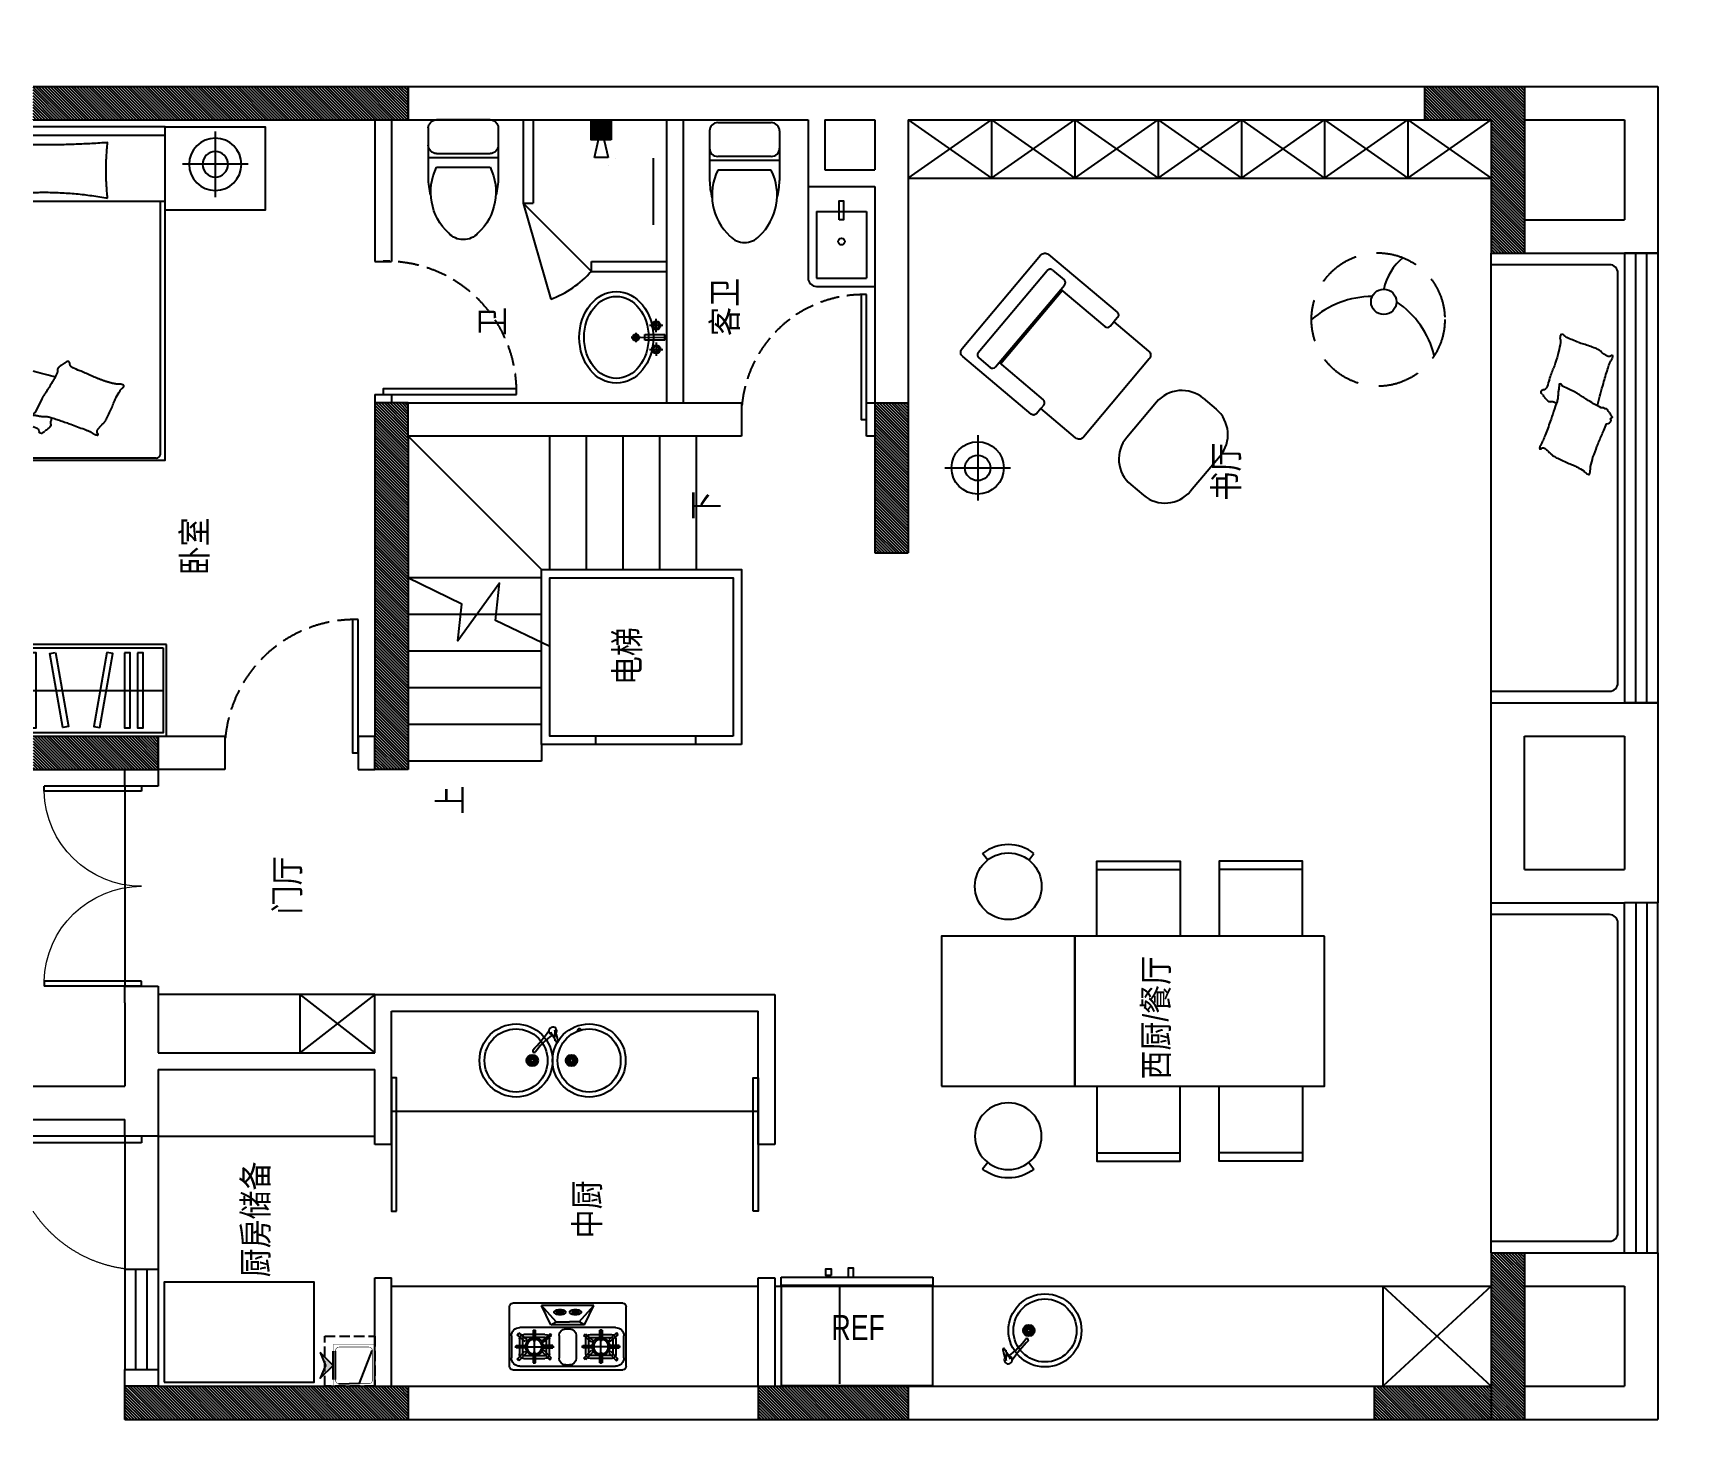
# Model space of a CAD drawing. Extents: x 468514 to 728049, y -74127 to 69080.
# Drawn here: x 507627 to 517558, y 19797 to 28238 of the extents above; entities that cross this region are included whole.
import ezdxf
from ezdxf.xclip import XClip

# ---------------------------------------------------------------- set-up
doc = ezdxf.new("R2010")
doc.units = 0
doc.header["$LTSCALE"] = 500
doc.header["$MEASUREMENT"] = 0
doc.header["$XCLIPFRAME"] = 0
for name, pattern in [('( Dashed )', [0.75, 0.5, -0.25]), ('2016_013_AOR_L23$0$PLAN B3.1$0${ Tapered Dash }', [10, 4, -1, 1.5, -1, 1.5, -1]), ('DASH', [0.35, 0.25, -0.1]), ('HIDDEN', [0.375, 0.25, -0.125])]:
    doc.linetypes.add(name, pattern=pattern)
doc.layers.get('Defpoints').update_dxf_attribs({"color": 229})
for name, color, linetype in [('Door 门', 107, 'Continuous'), ('E 立面标注尺寸', 9, 'Continuous'), ('P-Furniture 家具', 153, 'Continuous'), ('P-Make furniture 固定制作', 154, 'Continuous'), ('P-N wall 新建隔墙', 241, 'Continuous'), ('P-O wall 原始墙体', 245, 'Continuous'), ('P-o 原建筑尺寸', 8, 'Continuous'), ('P-Stair 楼梯（原建筑设备）', 159, 'Continuous'), ('P-Text  平面文字', 9, 'Continuous'), ('P-Ware 洁具', 153, 'Continuous'), ('P-window 窗', 107, 'Continuous')]:
    doc.layers.add(name, color=color, linetype=linetype)
doc.styles.add('PDC DIM', font='PMingLiU-ExtB.ttf', dxfattribs={"width": 0.85})
doc.styles.add('rmd', font='', dxfattribs={"width": 0.766})
doc.styles.get('rmd').set_extended_font_data('SimSun')
doc.dimstyles.new('PDC-A2', dxfattribs={"dimscale": 0, "dimtxt": 2.5, "dimasz": 1, "dimexe": 1, "dimexo": 1, "dimgap": 0.7, "dimtad": 1, "dimdec": 0, "dimtxsty": 'PDC DIM', "dimblk": 'ARCHTICK', "dimcen": 1, "dimdle": 1, "dimclrd": 8, "dimclre": 8, "dimclrt": 9, "dimadec": 0, "dimazin": 0, "dimtfac": 1, "dimtdec": 0, "dimtix": 1, "dimtmove": 2, "dimatfit": 3, "dimldrblk": 'PDC A2 T R', "dimfxl": 10, "dimfxlon": 1, "dimarcsym": 0})
pattern_1 = [(45, (-208763.564, 5386.939), (-8.8388348, 8.8388348), [])]

# ---------------------------------------------------------------- blocks, each defined once
blk = doc.blocks.new('A$C7BB304D7')
blk.add_hatch(color=256).paths.add_polyline_path([(126.5, 77.4), (203.8, 0.2), (126.3, 31.7), (49.1, 0)])
at = {"linetype": 'DASH', "ltscale": 0.5}
for p, q in [((1.5, 330.2), (1.5, 30.2)), ((301.5, 330.2), (1.5, 330.2)), ((301.5, 30.2), (301.5, 330.2)), ((1.5, 30.2), (301.5, 30.2))]:
    blk.add_line(p, q, dxfattribs=at)
for p, q in [((41.5, 95.2), (211.5, 95.2)), ((41.5, 80.2), (211.5, 80.2))]:
    blk.add_line(p, q)
at = {"const_width": 3}
blk.add_lwpolyline([(1.5, 80.2), (1.5, 330.2), (251.5, 330.2), (251.5, 80.2), (211.5, 80.2), (211.5, 95.2), (216.5, 95.2, 0.414214), (236.5, 115.2), (236.5, 295.2, 0.414214), (216.5, 315.2), (36.5, 315.2, 0.414214), (16.5, 295.2), (16.5, 115.2, 0.414214), (36.5, 95.2), (41.5, 95.2), (41.5, 80.2)], format="xyb", close=True, dxfattribs=at)
blk.add_lwpolyline([(16.5, 115.2), (19.3, 239.2), (216.5, 315.2)])
blk.add_lwpolyline([(203.8, 2.9), (126.3, 34.4), (49.1, 2.7), (126.5, 80.2)], close=True)
blk = doc.blocks.new('$WINLIB2D$00000001')
at = {"color": 0}
for points in [[(-0.5, 0.5), (-0.5, -0.5)], [(-0.5, 0.5), (0.5, 0.5)], [(0.5, -0.5), (0.5, 0.5)], [(0.5, 0.1667), (-0.5, 0.1667)], [(0.5, -0.1667), (-0.5, -0.1667)], [(-0.5, -0.5), (0.5, -0.5)]]:
    blk.add_lwpolyline(points, dxfattribs=at)
blk = doc.blocks.new('$DorLib2D$00000002')
for p, q in [((-0.5, 0), (-0.5, 0.4875)), ((-0.475, 0.4875), (-0.5, 0.4875)), ((-0.475, 0), (-0.475, 0.4875)), ((0.475, 0), (0.475, 0.4875)), ((0.475, 0.4875), (0.5, 0.4875)), ((0.5, 0), (0.5, 0.4875)), ((-0.5, 0), (-0.475, 0)), ((0.5, 0), (0.475, 0))]:
    blk.add_line(p, q)
at = {"lineweight": 13}
for centre, start, end in [((-0.4875, 0), 0, 88.53072), ((0.4875, 0), 91.46928, 180)]:
    blk.add_arc(centre, 0.4875, start, end, dxfattribs=at)
blk = doc.blocks.new('_ArchTick')
at = {"color": 0, "linetype": 'ByBlock', "const_width": 0.4}
blk.add_lwpolyline([(-0.5, -0.5), (0.5, 0.5)], dxfattribs=at)
blk = doc.blocks.new('*D1072')
at = {"layer": 'Defpoints', "color": 0, "transparency": 16777216}
for p in [(270406.9, -4421.9), (270606.9, -4421.9), (270606.9, -5018.6)]:
    blk.add_point(p, dxfattribs=at)
at = {"layer": 'P-o 原建筑尺寸', "color": 8, "lineweight": -2, "transparency": 16777216}
for p, q in [((270406.9, -4481.9), (270406.9, -5078.6)), ((270606.9, -4481.9), (270606.9, -5078.6)), ((270406.9, -5018.6), (270346.9, -5018.6)), ((270406.9, -5018.6), (270606.9, -5018.6)), ((270606.9, -5018.6), (270666.9, -5018.6))]:
    blk.add_line(p, q, dxfattribs=at)
at = {"layer": 'P-o 原建筑尺寸', "color": 8, "lineweight": -2, "transparency": 16777216, "xscale": 60, "yscale": 60, "zscale": 60}
blk.add_blockref('_ArchTick', (270406.9, -5018.6), dxfattribs=at)
at = {"layer": 'P-o 原建筑尺寸', "color": 8, "lineweight": -2, "transparency": 16777216, "xscale": 60, "yscale": 60, "zscale": 60, "rotation": 180}
blk.add_blockref('_ArchTick', (270606.9, -5018.6), dxfattribs=at)
at = {"layer": 'P-o 原建筑尺寸', "color": 9, "transparency": 16777216, "insert": (270506.9, -4893.1), "char_height": 150, "attachment_point": 5, "style": 'PDC DIM'}
blk.add_mtext('200', dxfattribs=at)
blk = doc.blocks.new('PDC A2 T R')
at = {"color": 0, "linetype": 'ByBlock'}
blk.add_line((0, 0), (-2, 0), dxfattribs=at)
for points in [[(-2.15, 0.89), (-1.49, 1.35), (-0.6, 0), (0, 0)], [(-2.15, -0.89), (-1.49, -1.35), (-0.6, 0), (0, 0)]]:
    blk.add_solid(points, dxfattribs=at)
blk = doc.blocks.new('*D1073')
at = {"layer": 'Defpoints', "color": 0, "transparency": 16777216}
for p in [(270606.9, -4421.9), (271206.9, -4421.9), (271206.9, -5018.6)]:
    blk.add_point(p, dxfattribs=at)
at = {"layer": 'P-o 原建筑尺寸', "color": 8, "lineweight": -2, "transparency": 16777216}
for p, q in [((270606.9, -4481.9), (270606.9, -5078.6)), ((271206.9, -4481.9), (271206.9, -5078.6)), ((270546.9, -5018.6), (271266.9, -5018.6))]:
    blk.add_line(p, q, dxfattribs=at)
at = {"layer": 'P-o 原建筑尺寸', "color": 8, "lineweight": -2, "transparency": 16777216, "xscale": 60, "yscale": 60, "zscale": 60, "rotation": 180}
blk.add_blockref('_ArchTick', (270606.9, -5018.6), dxfattribs=at)
at = {"layer": 'P-o 原建筑尺寸', "color": 8, "lineweight": -2, "transparency": 16777216, "xscale": 60, "yscale": 60, "zscale": 60}
blk.add_blockref('_ArchTick', (271206.9, -5018.6), dxfattribs=at)
at = {"layer": 'P-o 原建筑尺寸', "color": 9, "transparency": 16777216, "insert": (270906.9, -4892.1), "char_height": 150, "attachment_point": 5, "style": 'PDC DIM'}
blk.add_mtext('600', dxfattribs=at)
blk = doc.blocks.new('*D1074')
at = {"layer": 'Defpoints', "color": 0, "transparency": 16777216}
for p in [(274506.9, -4421.9), (274706.9, -4421.9), (274706.9, -5018.6)]:
    blk.add_point(p, dxfattribs=at)
at = {"layer": 'P-o 原建筑尺寸', "color": 8, "lineweight": -2, "transparency": 16777216}
for p, q in [((274506.9, -4481.9), (274506.9, -5078.6)), ((274706.9, -4481.9), (274706.9, -5078.6)), ((274506.9, -5018.6), (274446.9, -5018.6)), ((274506.9, -5018.6), (274706.9, -5018.6)), ((274706.9, -5018.6), (274766.9, -5018.6))]:
    blk.add_line(p, q, dxfattribs=at)
at = {"layer": 'P-o 原建筑尺寸', "color": 8, "lineweight": -2, "transparency": 16777216, "xscale": 60, "yscale": 60, "zscale": 60}
blk.add_blockref('_ArchTick', (274506.9, -5018.6), dxfattribs=at)
at = {"layer": 'P-o 原建筑尺寸', "color": 8, "lineweight": -2, "transparency": 16777216, "xscale": 60, "yscale": 60, "zscale": 60, "rotation": 180}
blk.add_blockref('_ArchTick', (274706.9, -5018.6), dxfattribs=at)
at = {"layer": 'P-o 原建筑尺寸', "color": 9, "transparency": 16777216, "insert": (274606.9, -4893.1), "char_height": 150, "attachment_point": 5, "style": 'PDC DIM'}
blk.add_mtext('200', dxfattribs=at)
blk = doc.blocks.new('*D1075')
at = {"layer": 'Defpoints', "color": 0, "transparency": 16777216}
for p in [(274706.9, -4421.9), (277406.9, -4421.9), (277406.9, -5018.6)]:
    blk.add_point(p, dxfattribs=at)
at = {"layer": 'P-o 原建筑尺寸', "color": 8, "lineweight": -2, "transparency": 16777216}
for p, q in [((274706.9, -4481.9), (274706.9, -5078.6)), ((277406.9, -4481.9), (277406.9, -5078.6)), ((274646.9, -5018.6), (277466.9, -5018.6))]:
    blk.add_line(p, q, dxfattribs=at)
at = {"layer": 'P-o 原建筑尺寸', "color": 8, "lineweight": -2, "transparency": 16777216, "xscale": 60, "yscale": 60, "zscale": 60, "rotation": 180}
blk.add_blockref('_ArchTick', (274706.9, -5018.6), dxfattribs=at)
at = {"layer": 'P-o 原建筑尺寸', "color": 8, "lineweight": -2, "transparency": 16777216, "xscale": 60, "yscale": 60, "zscale": 60}
blk.add_blockref('_ArchTick', (277406.9, -5018.6), dxfattribs=at)
at = {"layer": 'P-o 原建筑尺寸', "color": 9, "transparency": 16777216, "insert": (276056.9, -4893.1), "char_height": 150, "attachment_point": 5, "style": 'PDC DIM'}
blk.add_mtext('2700', dxfattribs=at)
blk = doc.blocks.new('*D1076')
at = {"layer": 'Defpoints', "color": 0, "transparency": 16777216}
for p in [(278206.9, -4421.9), (278406.9, -4402), (278406.9, -5018.6)]:
    blk.add_point(p, dxfattribs=at)
at = {"layer": 'P-o 原建筑尺寸', "color": 8, "lineweight": -2, "transparency": 16777216}
for p, q in [((278406.9, -4462), (278406.9, -5078.6)), ((278206.9, -4481.9), (278206.9, -5078.6)), ((278206.9, -5018.6), (278146.9, -5018.6)), ((278206.9, -5018.6), (278406.9, -5018.6)), ((278406.9, -5018.6), (278466.9, -5018.6))]:
    blk.add_line(p, q, dxfattribs=at)
at = {"layer": 'P-o 原建筑尺寸', "color": 8, "lineweight": -2, "transparency": 16777216, "xscale": 60, "yscale": 60, "zscale": 60}
blk.add_blockref('_ArchTick', (278206.9, -5018.6), dxfattribs=at)
at = {"layer": 'P-o 原建筑尺寸', "color": 8, "lineweight": -2, "transparency": 16777216, "xscale": 60, "yscale": 60, "zscale": 60, "rotation": 180}
blk.add_blockref('_ArchTick', (278406.9, -5018.6), dxfattribs=at)
at = {"layer": 'P-o 原建筑尺寸', "color": 9, "transparency": 16777216, "insert": (278306.9, -4893.1), "char_height": 150, "attachment_point": 5, "style": 'PDC DIM'}
blk.add_mtext('200', dxfattribs=at)
blk = doc.blocks.new('*D1069')
at = {"layer": 'Defpoints', "color": 0, "transparency": 16777216}
for p in [(270406.9, -4518.6), (278406.9, -4518.6), (278406.9, -5326.9)]:
    blk.add_point(p, dxfattribs=at)
at = {"layer": 'P-o 原建筑尺寸', "color": 8, "lineweight": -2, "transparency": 16777216}
for p, q in [((270406.9, -4726.9), (270406.9, -5386.9)), ((278406.9, -4726.9), (278406.9, -5386.9)), ((270346.9, -5326.9), (278466.9, -5326.9))]:
    blk.add_line(p, q, dxfattribs=at)
at = {"layer": 'P-o 原建筑尺寸', "color": 8, "lineweight": -2, "transparency": 16777216, "xscale": 60, "yscale": 60, "zscale": 60, "rotation": 180}
blk.add_blockref('_ArchTick', (270406.9, -5326.9), dxfattribs=at)
at = {"layer": 'P-o 原建筑尺寸', "color": 8, "lineweight": -2, "transparency": 16777216, "xscale": 60, "yscale": 60, "zscale": 60}
blk.add_blockref('_ArchTick', (278406.9, -5326.9), dxfattribs=at)
at = {"layer": 'P-o 原建筑尺寸', "color": 9, "transparency": 16777216, "insert": (274406.9, -5201.4), "char_height": 150, "attachment_point": 5, "style": 'PDC DIM'}
blk.add_mtext('8000', dxfattribs=at)
blk = doc.blocks.new('*D1057')
at = {"layer": 'Defpoints', "color": 0, "transparency": 16777216}
for p in [(269583.5, 6709.4), (268952.7, 6509.4), (269583.5, 6509.4)]:
    blk.add_point(p, dxfattribs=at)
at = {"layer": 'P-o 原建筑尺寸', "color": 8, "lineweight": -2, "transparency": 16777216}
for p, q in [((268952.7, 6709.4), (268952.7, 6769.4)), ((269523.5, 6709.4), (268892.7, 6709.4)), ((268952.7, 6709.4), (268952.7, 6509.4)), ((269523.5, 6509.4), (268892.7, 6509.4)), ((268952.7, 6509.4), (268952.7, 6449.4))]:
    blk.add_line(p, q, dxfattribs=at)
at = {"layer": 'P-o 原建筑尺寸', "color": 8, "lineweight": -2, "transparency": 16777216, "xscale": 60, "yscale": 60, "zscale": 60}
for p, rotation in [((268952.7, 6709.4), 270), ((268952.7, 6509.4), 90)]:
    blk.add_blockref('_ArchTick', p, dxfattribs=dict(at, rotation=rotation))
at = {"layer": 'P-o 原建筑尺寸', "color": 9, "transparency": 16777216, "insert": (268827.2, 6609.4), "char_height": 150, "attachment_point": 5, "rotation": 90, "style": 'PDC DIM'}
blk.add_mtext('200', dxfattribs=at)
blk = doc.blocks.new('*D1058')
at = {"layer": 'Defpoints', "color": 0, "transparency": 16777216}
for p in [(269583.5, 6509.4), (268952.7, 5209.4), (269583.5, 5209.4)]:
    blk.add_point(p, dxfattribs=at)
at = {"layer": 'P-o 原建筑尺寸', "color": 8, "lineweight": -2, "transparency": 16777216}
for p, q in [((268952.7, 6569.4), (268952.7, 5149.4)), ((269523.5, 6509.4), (268892.7, 6509.4)), ((269523.5, 5209.4), (268892.7, 5209.4))]:
    blk.add_line(p, q, dxfattribs=at)
at = {"layer": 'P-o 原建筑尺寸', "color": 8, "lineweight": -2, "transparency": 16777216, "xscale": 60, "yscale": 60, "zscale": 60}
for p, rotation in [((268952.7, 6509.4), 90), ((268952.7, 5209.4), 270)]:
    blk.add_blockref('_ArchTick', p, dxfattribs=dict(at, rotation=rotation))
at = {"layer": 'P-o 原建筑尺寸', "color": 9, "transparency": 16777216, "insert": (268827.2, 5859.4), "char_height": 150, "attachment_point": 5, "rotation": 90, "style": 'PDC DIM'}
blk.add_mtext('1300', dxfattribs=at)
blk = doc.blocks.new('*D1059')
at = {"layer": 'Defpoints', "color": 0, "transparency": 16777216}
for p in [(269583.5, 5009.4), (268952.7, 3609.4), (269583.5, 3609.4)]:
    blk.add_point(p, dxfattribs=at)
at = {"layer": 'P-o 原建筑尺寸', "color": 8, "lineweight": -2, "transparency": 16777216}
for p, q in [((268952.7, 5069.4), (268952.7, 3549.4)), ((269523.5, 5009.4), (268892.7, 5009.4)), ((269523.5, 3609.4), (268892.7, 3609.4))]:
    blk.add_line(p, q, dxfattribs=at)
at = {"layer": 'P-o 原建筑尺寸', "color": 8, "lineweight": -2, "transparency": 16777216, "xscale": 60, "yscale": 60, "zscale": 60}
for p, rotation in [((268952.7, 5009.4), 90), ((268952.7, 3609.4), 270)]:
    blk.add_blockref('_ArchTick', p, dxfattribs=dict(at, rotation=rotation))
at = {"layer": 'P-o 原建筑尺寸', "color": 9, "transparency": 16777216, "insert": (268827.2, 4309.4), "char_height": 150, "attachment_point": 5, "rotation": 90, "style": 'PDC DIM'}
blk.add_mtext('1400', dxfattribs=at)
blk = doc.blocks.new('*D1060')
at = {"layer": 'Defpoints', "color": 0, "transparency": 16777216}
for p in [(269583.5, 3609.4), (268952.7, 3509.4), (269583.5, 3509.4)]:
    blk.add_point(p, dxfattribs=at)
at = {"layer": 'P-o 原建筑尺寸', "color": 8, "lineweight": -2, "transparency": 16777216}
for p, q in [((269523.5, 3609.4), (268892.7, 3609.4)), ((268952.7, 3609.4), (268952.7, 3669.4)), ((268952.7, 3609.4), (268952.7, 3509.4)), ((269523.5, 3509.4), (268892.7, 3509.4)), ((268952.7, 3509.4), (268952.7, 3449.4))]:
    blk.add_line(p, q, dxfattribs=at)
at = {"layer": 'P-o 原建筑尺寸', "color": 8, "lineweight": -2, "transparency": 16777216, "xscale": 60, "yscale": 60, "zscale": 60}
for p, rotation in [((268952.7, 3609.4), 270), ((268952.7, 3509.4), 90)]:
    blk.add_blockref('_ArchTick', p, dxfattribs=dict(at, rotation=rotation))
at = {"layer": 'P-o 原建筑尺寸', "color": 9, "transparency": 16777216, "insert": (268827.2, 3559.4), "char_height": 150, "attachment_point": 5, "rotation": 90, "style": 'PDC DIM'}
blk.add_mtext('100', dxfattribs=at)
blk = doc.blocks.new('*D1061')
at = {"layer": 'Defpoints', "color": 0, "transparency": 16777216}
for p in [(269583.5, 3509.4), (268952.7, 609.4), (269583.5, 609.4)]:
    blk.add_point(p, dxfattribs=at)
at = {"layer": 'P-o 原建筑尺寸', "color": 8, "lineweight": -2, "transparency": 16777216}
for p, q in [((269523.5, 3509.4), (268892.7, 3509.4)), ((268952.7, 3569.4), (268952.7, 549.4)), ((269523.5, 609.4), (268892.7, 609.4))]:
    blk.add_line(p, q, dxfattribs=at)
at = {"layer": 'P-o 原建筑尺寸', "color": 8, "lineweight": -2, "transparency": 16777216, "xscale": 60, "yscale": 60, "zscale": 60}
for p, rotation in [((268952.7, 3509.4), 90), ((268952.7, 609.4), 270)]:
    blk.add_blockref('_ArchTick', p, dxfattribs=dict(at, rotation=rotation))
at = {"layer": 'P-o 原建筑尺寸', "color": 9, "transparency": 16777216, "insert": (268826.2, 2059.4), "char_height": 150, "attachment_point": 5, "rotation": 90, "style": 'PDC DIM'}
blk.add_mtext('2900', dxfattribs=at)
blk = doc.blocks.new('*D1062')
at = {"layer": 'Defpoints', "color": 0, "transparency": 16777216}
for p in [(269583.5, 609.4), (268952.7, 509.4), (269583.5, 509.4)]:
    blk.add_point(p, dxfattribs=at)
at = {"layer": 'P-o 原建筑尺寸', "color": 8, "lineweight": -2, "transparency": 16777216}
for p, q in [((269523.5, 609.4), (268892.7, 609.4)), ((268952.7, 609.4), (268952.7, 669.4)), ((268952.7, 609.4), (268952.7, 509.4)), ((269523.5, 509.4), (268892.7, 509.4)), ((268952.7, 509.4), (268952.7, 449.4))]:
    blk.add_line(p, q, dxfattribs=at)
at = {"layer": 'P-o 原建筑尺寸', "color": 8, "lineweight": -2, "transparency": 16777216, "xscale": 60, "yscale": 60, "zscale": 60}
for p, rotation in [((268952.7, 609.4), 270), ((268952.7, 509.4), 90)]:
    blk.add_blockref('_ArchTick', p, dxfattribs=dict(at, rotation=rotation))
at = {"layer": 'P-o 原建筑尺寸', "color": 9, "transparency": 16777216, "insert": (268827.2, 559.4), "char_height": 150, "attachment_point": 5, "rotation": 90, "style": 'PDC DIM'}
blk.add_mtext('100', dxfattribs=at)
blk = doc.blocks.new('*D1043')
at = {"layer": 'Defpoints', "color": 0, "transparency": 16777216}
for p in [(269583.5, 509.4), (268952.7, -2990.6), (269583.5, -2990.6)]:
    blk.add_point(p, dxfattribs=at)
at = {"layer": 'P-o 原建筑尺寸', "color": 8, "lineweight": -2, "transparency": 16777216}
for p, q in [((269523.5, 509.4), (268892.7, 509.4)), ((268952.7, 569.4), (268952.7, -3050.6)), ((269523.5, -2990.6), (268892.7, -2990.6))]:
    blk.add_line(p, q, dxfattribs=at)
at = {"layer": 'P-o 原建筑尺寸', "color": 8, "lineweight": -2, "transparency": 16777216, "xscale": 60, "yscale": 60, "zscale": 60}
for p, rotation in [((268952.7, 509.4), 90), ((268952.7, -2990.6), 270)]:
    blk.add_blockref('_ArchTick', p, dxfattribs=dict(at, rotation=rotation))
at = {"layer": 'P-o 原建筑尺寸', "color": 9, "transparency": 16777216, "insert": (268825.8, -1240.6), "char_height": 150, "attachment_point": 5, "rotation": 90, "style": 'PDC DIM'}
blk.add_mtext('3500', dxfattribs=at)
blk = doc.blocks.new('*D1044')
at = {"layer": 'Defpoints', "color": 0, "transparency": 16777216}
for p in [(269583.5, -2990.6), (268952.7, -3790.6), (269583.5, -3790.6)]:
    blk.add_point(p, dxfattribs=at)
at = {"layer": 'P-o 原建筑尺寸', "color": 8, "lineweight": -2, "transparency": 16777216}
for p, q in [((268952.7, -2930.6), (268952.7, -3850.6)), ((269523.5, -2990.6), (268892.7, -2990.6)), ((269523.5, -3790.6), (268892.7, -3790.6))]:
    blk.add_line(p, q, dxfattribs=at)
at = {"layer": 'P-o 原建筑尺寸', "color": 8, "lineweight": -2, "transparency": 16777216, "xscale": 60, "yscale": 60, "zscale": 60}
for p, rotation in [((268952.7, -2990.6), 90), ((268952.7, -3790.6), 270)]:
    blk.add_blockref('_ArchTick', p, dxfattribs=dict(at, rotation=rotation))
at = {"layer": 'P-o 原建筑尺寸', "color": 9, "transparency": 16777216, "insert": (268827.2, -3390.6), "char_height": 150, "attachment_point": 5, "rotation": 90, "style": 'PDC DIM'}
blk.add_mtext('800', dxfattribs=at)
blk = doc.blocks.new('*D1045')
at = {"layer": 'Defpoints', "color": 0, "transparency": 16777216}
for p in [(269583.5, -3790.6), (268952.7, -3990.6), (269583.5, -3990.6)]:
    blk.add_point(p, dxfattribs=at)
at = {"layer": 'P-o 原建筑尺寸', "color": 8, "lineweight": -2, "transparency": 16777216}
for p, q in [((268952.7, -3790.6), (268952.7, -3730.6)), ((269523.5, -3790.6), (268892.7, -3790.6)), ((268952.7, -3790.6), (268952.7, -3990.6)), ((269523.5, -3990.6), (268892.7, -3990.6)), ((268952.7, -3990.6), (268952.7, -4050.6))]:
    blk.add_line(p, q, dxfattribs=at)
at = {"layer": 'P-o 原建筑尺寸', "color": 8, "lineweight": -2, "transparency": 16777216, "xscale": 60, "yscale": 60, "zscale": 60}
for p, rotation in [((268952.7, -3790.6), 270), ((268952.7, -3990.6), 90)]:
    blk.add_blockref('_ArchTick', p, dxfattribs=dict(at, rotation=rotation))
at = {"layer": 'P-o 原建筑尺寸', "color": 9, "transparency": 16777216, "insert": (268827.2, -3890.6), "char_height": 150, "attachment_point": 5, "rotation": 90, "style": 'PDC DIM'}
blk.add_mtext('200', dxfattribs=at)
blk = doc.blocks.new('*D1046')
at = {"layer": 'Defpoints', "color": 0, "transparency": 16777216}
for p in [(269583.5, 6709.4), (268496.2, -3990.6), (269583.5, -3990.6)]:
    blk.add_point(p, dxfattribs=at)
at = {"layer": 'P-o 原建筑尺寸', "color": 8, "lineweight": -2, "transparency": 16777216}
for p, q in [((268496.2, 6769.4), (268496.2, -4050.6)), ((269096.2, 6709.4), (268436.2, 6709.4)), ((269096.2, -3990.6), (268436.2, -3990.6))]:
    blk.add_line(p, q, dxfattribs=at)
at = {"layer": 'P-o 原建筑尺寸', "color": 8, "lineweight": -2, "transparency": 16777216, "xscale": 60, "yscale": 60, "zscale": 60}
for p, rotation in [((268496.2, 6709.4), 90), ((268496.2, -3990.6), 270)]:
    blk.add_blockref('_ArchTick', p, dxfattribs=dict(at, rotation=rotation))
at = {"layer": 'P-o 原建筑尺寸', "color": 9, "transparency": 16777216, "insert": (268370.7, 1359.4), "char_height": 150, "attachment_point": 5, "rotation": 90, "style": 'PDC DIM'}
blk.add_mtext('10700', dxfattribs=at)
blk = doc.blocks.new('*D1047')
at = {"layer": 'Defpoints', "color": 0, "transparency": 16777216}
for p in [(278928.6, 6709.4), (278928.6, 6509.4), (279559.4, 6509.4)]:
    blk.add_point(p, dxfattribs=at)
at = {"layer": 'P-o 原建筑尺寸', "color": 8, "lineweight": -2, "transparency": 16777216}
for p, q in [((279559.4, 6709.4), (279559.4, 6769.4)), ((278988.6, 6709.4), (279619.4, 6709.4)), ((279559.4, 6709.4), (279559.4, 6509.4)), ((278988.6, 6509.4), (279619.4, 6509.4)), ((279559.4, 6509.4), (279559.4, 6449.4))]:
    blk.add_line(p, q, dxfattribs=at)
at = {"layer": 'P-o 原建筑尺寸', "color": 8, "lineweight": -2, "transparency": 16777216, "xscale": 60, "yscale": 60, "zscale": 60}
for p, rotation in [((279559.4, 6709.4), 270), ((279559.4, 6509.4), 90)]:
    blk.add_blockref('_ArchTick', p, dxfattribs=dict(at, rotation=rotation))
at = {"layer": 'P-o 原建筑尺寸', "color": 9, "transparency": 16777216, "insert": (279433.9, 6609.4), "char_height": 150, "attachment_point": 5, "rotation": 90, "style": 'PDC DIM'}
blk.add_mtext('200', dxfattribs=at)
blk = doc.blocks.new('*D1048')
at = {"layer": 'Defpoints', "color": 0, "transparency": 16777216}
for p in [(278928.6, 6509.4), (278928.6, 3709.4), (279559.4, 3709.4)]:
    blk.add_point(p, dxfattribs=at)
at = {"layer": 'P-o 原建筑尺寸', "color": 8, "lineweight": -2, "transparency": 16777216}
for p, q in [((279559.4, 6569.4), (279559.4, 3649.4)), ((278988.6, 6509.4), (279619.4, 6509.4)), ((278988.6, 3709.4), (279619.4, 3709.4))]:
    blk.add_line(p, q, dxfattribs=at)
at = {"layer": 'P-o 原建筑尺寸', "color": 8, "lineweight": -2, "transparency": 16777216, "xscale": 60, "yscale": 60, "zscale": 60}
for p, rotation in [((279559.4, 6509.4), 90), ((279559.4, 3709.4), 270)]:
    blk.add_blockref('_ArchTick', p, dxfattribs=dict(at, rotation=rotation))
at = {"layer": 'P-o 原建筑尺寸', "color": 9, "transparency": 16777216, "insert": (279433.9, 5109.4), "char_height": 150, "attachment_point": 5, "rotation": 90, "style": 'PDC DIM'}
blk.add_mtext('2800', dxfattribs=at)
blk = doc.blocks.new('*D1049')
at = {"layer": 'Defpoints', "color": 0, "transparency": 16777216}
for p in [(278928.6, 3709.4), (278928.6, 3509.4), (279559.4, 3509.4)]:
    blk.add_point(p, dxfattribs=at)
at = {"layer": 'P-o 原建筑尺寸', "color": 8, "lineweight": -2, "transparency": 16777216}
for p, q in [((278988.6, 3709.4), (279619.4, 3709.4)), ((279559.4, 3709.4), (279559.4, 3769.4)), ((279559.4, 3709.4), (279559.4, 3509.4)), ((278988.6, 3509.4), (279619.4, 3509.4)), ((279559.4, 3509.4), (279559.4, 3449.4))]:
    blk.add_line(p, q, dxfattribs=at)
at = {"layer": 'P-o 原建筑尺寸', "color": 8, "lineweight": -2, "transparency": 16777216, "xscale": 60, "yscale": 60, "zscale": 60}
for p, rotation in [((279559.4, 3709.4), 270), ((279559.4, 3509.4), 90)]:
    blk.add_blockref('_ArchTick', p, dxfattribs=dict(at, rotation=rotation))
at = {"layer": 'P-o 原建筑尺寸', "color": 9, "transparency": 16777216, "insert": (279433.9, 3609.4), "char_height": 150, "attachment_point": 5, "rotation": 90, "style": 'PDC DIM'}
blk.add_mtext('200', dxfattribs=at)
blk = doc.blocks.new('*D1050')
at = {"layer": 'Defpoints', "color": 0, "transparency": 16777216}
for p in [(278928.6, 3509.4), (278928.6, 1959.4), (279559.4, 1959.4)]:
    blk.add_point(p, dxfattribs=at)
at = {"layer": 'P-o 原建筑尺寸', "color": 8, "lineweight": -2, "transparency": 16777216}
for p, q in [((278988.6, 3509.4), (279619.4, 3509.4)), ((279559.4, 3569.4), (279559.4, 1899.4)), ((278988.6, 1959.4), (279619.4, 1959.4))]:
    blk.add_line(p, q, dxfattribs=at)
at = {"layer": 'P-o 原建筑尺寸', "color": 8, "lineweight": -2, "transparency": 16777216, "xscale": 60, "yscale": 60, "zscale": 60}
for p, rotation in [((279559.4, 3509.4), 90), ((279559.4, 1959.4), 270)]:
    blk.add_blockref('_ArchTick', p, dxfattribs=dict(at, rotation=rotation))
at = {"layer": 'P-o 原建筑尺寸', "color": 9, "transparency": 16777216, "insert": (279432.5, 2734.4), "char_height": 150, "attachment_point": 5, "rotation": 90, "style": 'PDC DIM'}
blk.add_mtext('1550', dxfattribs=at)
blk = doc.blocks.new('*D1051')
at = {"layer": 'Defpoints', "color": 0, "transparency": 16777216}
for p in [(278928.6, 709.4), (278928.6, 509.4), (279559.4, 509.4)]:
    blk.add_point(p, dxfattribs=at)
at = {"layer": 'P-o 原建筑尺寸', "color": 8, "lineweight": -2, "transparency": 16777216}
for p, q in [((278988.6, 709.4), (279619.4, 709.4)), ((279559.4, 709.4), (279559.4, 769.4)), ((279559.4, 709.4), (279559.4, 509.4)), ((278988.6, 509.4), (279619.4, 509.4)), ((279559.4, 509.4), (279559.4, 449.4))]:
    blk.add_line(p, q, dxfattribs=at)
at = {"layer": 'P-o 原建筑尺寸', "color": 8, "lineweight": -2, "transparency": 16777216, "xscale": 60, "yscale": 60, "zscale": 60}
for p, rotation in [((279559.4, 709.4), 270), ((279559.4, 509.4), 90)]:
    blk.add_blockref('_ArchTick', p, dxfattribs=dict(at, rotation=rotation))
at = {"layer": 'P-o 原建筑尺寸', "color": 9, "transparency": 16777216, "insert": (279433.9, 609.4), "char_height": 150, "attachment_point": 5, "rotation": 90, "style": 'PDC DIM'}
blk.add_mtext('200', dxfattribs=at)
blk = doc.blocks.new('*D1052')
at = {"layer": 'Defpoints', "color": 0, "transparency": 16777216}
for p in [(278928.6, 509.4), (278928.6, -2990.6), (279559.4, -2990.6)]:
    blk.add_point(p, dxfattribs=at)
at = {"layer": 'P-o 原建筑尺寸', "color": 8, "lineweight": -2, "transparency": 16777216}
for p, q in [((278988.6, 509.4), (279619.4, 509.4)), ((279559.4, 569.4), (279559.4, -3050.6)), ((278988.6, -2990.6), (279619.4, -2990.6))]:
    blk.add_line(p, q, dxfattribs=at)
at = {"layer": 'P-o 原建筑尺寸', "color": 8, "lineweight": -2, "transparency": 16777216, "xscale": 60, "yscale": 60, "zscale": 60}
for p, rotation in [((279559.4, 509.4), 90), ((279559.4, -2990.6), 270)]:
    blk.add_blockref('_ArchTick', p, dxfattribs=dict(at, rotation=rotation))
at = {"layer": 'P-o 原建筑尺寸', "color": 9, "transparency": 16777216, "insert": (279432.5, -1240.6), "char_height": 150, "attachment_point": 5, "rotation": 90, "style": 'PDC DIM'}
blk.add_mtext('3500', dxfattribs=at)
blk = doc.blocks.new('*D1053')
at = {"layer": 'Defpoints', "color": 0, "transparency": 16777216}
for p in [(278928.6, -2990.6), (278928.6, -3190.6), (279559.4, -3190.6)]:
    blk.add_point(p, dxfattribs=at)
at = {"layer": 'P-o 原建筑尺寸', "color": 8, "lineweight": -2, "transparency": 16777216}
for p, q in [((279559.4, -2990.6), (279559.4, -2930.6)), ((278988.6, -2990.6), (279619.4, -2990.6)), ((279559.4, -2990.6), (279559.4, -3190.6)), ((278988.6, -3190.6), (279619.4, -3190.6)), ((279559.4, -3190.6), (279559.4, -3250.6))]:
    blk.add_line(p, q, dxfattribs=at)
at = {"layer": 'P-o 原建筑尺寸', "color": 8, "lineweight": -2, "transparency": 16777216, "xscale": 60, "yscale": 60, "zscale": 60}
for p, rotation in [((279559.4, -2990.6), 270), ((279559.4, -3190.6), 90)]:
    blk.add_blockref('_ArchTick', p, dxfattribs=dict(at, rotation=rotation))
at = {"layer": 'P-o 原建筑尺寸', "color": 9, "transparency": 16777216, "insert": (279433.9, -3090.6), "char_height": 150, "attachment_point": 5, "rotation": 90, "style": 'PDC DIM'}
blk.add_mtext('200', dxfattribs=at)
blk = doc.blocks.new('*D1054')
at = {"layer": 'Defpoints', "color": 0, "transparency": 16777216}
for p in [(278928.6, -3190.6), (278928.6, -3790.6), (279559.4, -3790.6)]:
    blk.add_point(p, dxfattribs=at)
at = {"layer": 'P-o 原建筑尺寸', "color": 8, "lineweight": -2, "transparency": 16777216}
for p, q in [((279559.4, -3130.6), (279559.4, -3850.6)), ((278988.6, -3190.6), (279619.4, -3190.6)), ((278988.6, -3790.6), (279619.4, -3790.6))]:
    blk.add_line(p, q, dxfattribs=at)
at = {"layer": 'P-o 原建筑尺寸', "color": 8, "lineweight": -2, "transparency": 16777216, "xscale": 60, "yscale": 60, "zscale": 60}
for p, rotation in [((279559.4, -3190.6), 90), ((279559.4, -3790.6), 270)]:
    blk.add_blockref('_ArchTick', p, dxfattribs=dict(at, rotation=rotation))
at = {"layer": 'P-o 原建筑尺寸', "color": 9, "transparency": 16777216, "insert": (279432.9, -3490.6), "char_height": 150, "attachment_point": 5, "rotation": 90, "style": 'PDC DIM'}
blk.add_mtext('600', dxfattribs=at)
blk = doc.blocks.new('*D1055')
at = {"layer": 'Defpoints', "color": 0, "transparency": 16777216}
for p in [(278928.6, -3790.6), (278928.6, -3990.6), (279559.4, -3990.6)]:
    blk.add_point(p, dxfattribs=at)
at = {"layer": 'P-o 原建筑尺寸', "color": 8, "lineweight": -2, "transparency": 16777216}
for p, q in [((279559.4, -3790.6), (279559.4, -3730.6)), ((278988.6, -3790.6), (279619.4, -3790.6)), ((279559.4, -3790.6), (279559.4, -3990.6)), ((278988.6, -3990.6), (279619.4, -3990.6)), ((279559.4, -3990.6), (279559.4, -4050.6))]:
    blk.add_line(p, q, dxfattribs=at)
at = {"layer": 'P-o 原建筑尺寸', "color": 8, "lineweight": -2, "transparency": 16777216, "xscale": 60, "yscale": 60, "zscale": 60}
for p, rotation in [((279559.4, -3790.6), 270), ((279559.4, -3990.6), 90)]:
    blk.add_blockref('_ArchTick', p, dxfattribs=dict(at, rotation=rotation))
at = {"layer": 'P-o 原建筑尺寸', "color": 9, "transparency": 16777216, "insert": (279433.9, -3890.6), "char_height": 150, "attachment_point": 5, "rotation": 90, "style": 'PDC DIM'}
blk.add_mtext('200', dxfattribs=at)
blk = doc.blocks.new('*D1056')
at = {"layer": 'Defpoints', "color": 0, "transparency": 16777216}
for p in [(278928.6, 6709.4), (278928.6, -3990.6), (280015.9, -3990.6)]:
    blk.add_point(p, dxfattribs=at)
at = {"layer": 'P-o 原建筑尺寸', "color": 8, "lineweight": -2, "transparency": 16777216}
for p, q in [((280015.9, 6769.4), (280015.9, -4050.6)), ((279415.9, 6709.4), (280075.9, 6709.4)), ((279415.9, -3990.6), (280075.9, -3990.6))]:
    blk.add_line(p, q, dxfattribs=at)
at = {"layer": 'P-o 原建筑尺寸', "color": 8, "lineweight": -2, "transparency": 16777216, "xscale": 60, "yscale": 60, "zscale": 60}
for p, rotation in [((280015.9, 6709.4), 90), ((280015.9, -3990.6), 270)]:
    blk.add_blockref('_ArchTick', p, dxfattribs=dict(at, rotation=rotation))
at = {"layer": 'P-o 原建筑尺寸', "color": 9, "transparency": 16777216, "insert": (279890.4, 1359.4), "char_height": 150, "attachment_point": 5, "rotation": 90, "style": 'PDC DIM'}
blk.add_mtext('10700', dxfattribs=at)
blk = doc.blocks.new('*D1063')
at = {"layer": 'Defpoints', "color": 0, "transparency": 16777216}
for p in [(270606.9, 8050.6), (270406.9, 7503), (270606.9, 7503)]:
    blk.add_point(p, dxfattribs=at)
at = {"layer": 'P-o 原建筑尺寸', "color": 8, "lineweight": -2, "transparency": 16777216}
for p, q in [((270406.9, 8050.6), (270346.9, 8050.6)), ((270406.9, 7563), (270406.9, 8110.6)), ((270406.9, 8050.6), (270606.9, 8050.6)), ((270606.9, 7563), (270606.9, 8110.6)), ((270606.9, 8050.6), (270666.9, 8050.6))]:
    blk.add_line(p, q, dxfattribs=at)
at = {"layer": 'P-o 原建筑尺寸', "color": 8, "lineweight": -2, "transparency": 16777216, "xscale": 60, "yscale": 60, "zscale": 60}
blk.add_blockref('_ArchTick', (270406.9, 8050.6), dxfattribs=at)
at = {"layer": 'P-o 原建筑尺寸', "color": 8, "lineweight": -2, "transparency": 16777216, "xscale": 60, "yscale": 60, "zscale": 60, "rotation": 180}
blk.add_blockref('_ArchTick', (270606.9, 8050.6), dxfattribs=at)
at = {"layer": 'P-o 原建筑尺寸', "color": 9, "transparency": 16777216, "insert": (270506.9, 8176.1), "char_height": 150, "attachment_point": 5, "style": 'PDC DIM'}
blk.add_mtext('200', dxfattribs=at)
blk = doc.blocks.new('*D1064')
at = {"layer": 'Defpoints', "color": 0, "transparency": 16777216}
for p in [(272206.9, 8050.6), (270606.9, 7503), (272206.9, 7503)]:
    blk.add_point(p, dxfattribs=at)
at = {"layer": 'P-o 原建筑尺寸', "color": 8, "lineweight": -2, "transparency": 16777216}
for p, q in [((270546.9, 8050.6), (272266.9, 8050.6)), ((270606.9, 7563), (270606.9, 8110.6)), ((272206.9, 7563), (272206.9, 8110.6))]:
    blk.add_line(p, q, dxfattribs=at)
at = {"layer": 'P-o 原建筑尺寸', "color": 8, "lineweight": -2, "transparency": 16777216, "xscale": 60, "yscale": 60, "zscale": 60, "rotation": 180}
blk.add_blockref('_ArchTick', (270606.9, 8050.6), dxfattribs=at)
at = {"layer": 'P-o 原建筑尺寸', "color": 8, "lineweight": -2, "transparency": 16777216, "xscale": 60, "yscale": 60, "zscale": 60}
blk.add_blockref('_ArchTick', (272206.9, 8050.6), dxfattribs=at)
at = {"layer": 'P-o 原建筑尺寸', "color": 9, "transparency": 16777216, "insert": (271406.9, 8177.1), "char_height": 150, "attachment_point": 5, "style": 'PDC DIM'}
blk.add_mtext('1600', dxfattribs=at)
blk = doc.blocks.new('*D1065')
at = {"layer": 'Defpoints', "color": 0, "transparency": 16777216}
for p in [(274306.9, 8050.6), (272906.9, 7503), (274306.9, 7503)]:
    blk.add_point(p, dxfattribs=at)
at = {"layer": 'P-o 原建筑尺寸', "color": 8, "lineweight": -2, "transparency": 16777216}
for p, q in [((272846.9, 8050.6), (274366.9, 8050.6)), ((272906.9, 7563), (272906.9, 8110.6)), ((274306.9, 7563), (274306.9, 8110.6))]:
    blk.add_line(p, q, dxfattribs=at)
at = {"layer": 'P-o 原建筑尺寸', "color": 8, "lineweight": -2, "transparency": 16777216, "xscale": 60, "yscale": 60, "zscale": 60, "rotation": 180}
blk.add_blockref('_ArchTick', (272906.9, 8050.6), dxfattribs=at)
at = {"layer": 'P-o 原建筑尺寸', "color": 8, "lineweight": -2, "transparency": 16777216, "xscale": 60, "yscale": 60, "zscale": 60}
blk.add_blockref('_ArchTick', (274306.9, 8050.6), dxfattribs=at)
at = {"layer": 'P-o 原建筑尺寸', "color": 9, "transparency": 16777216, "insert": (273606.9, 8176.1), "char_height": 150, "attachment_point": 5, "style": 'PDC DIM'}
blk.add_mtext('1400', dxfattribs=at)
blk = doc.blocks.new('*D1066')
at = {"layer": 'Defpoints', "color": 0, "transparency": 16777216}
for p in [(276306.9, 8050.6), (274506.9, 7503), (276306.9, 7503)]:
    blk.add_point(p, dxfattribs=at)
at = {"layer": 'P-o 原建筑尺寸', "color": 8, "lineweight": -2, "transparency": 16777216}
for p, q in [((274446.9, 8050.6), (276366.9, 8050.6)), ((274506.9, 7563), (274506.9, 8110.6)), ((276306.9, 7563), (276306.9, 8110.6))]:
    blk.add_line(p, q, dxfattribs=at)
at = {"layer": 'P-o 原建筑尺寸', "color": 8, "lineweight": -2, "transparency": 16777216, "xscale": 60, "yscale": 60, "zscale": 60, "rotation": 180}
blk.add_blockref('_ArchTick', (274506.9, 8050.6), dxfattribs=at)
at = {"layer": 'P-o 原建筑尺寸', "color": 8, "lineweight": -2, "transparency": 16777216, "xscale": 60, "yscale": 60, "zscale": 60}
blk.add_blockref('_ArchTick', (276306.9, 8050.6), dxfattribs=at)
at = {"layer": 'P-o 原建筑尺寸', "color": 9, "transparency": 16777216, "insert": (275406.9, 8176.1), "char_height": 150, "attachment_point": 5, "style": 'PDC DIM'}
blk.add_mtext('1800', dxfattribs=at)
blk = doc.blocks.new('*D1067')
at = {"layer": 'Defpoints', "color": 0, "transparency": 16777216}
for p in [(276506.9, 8050.6), (276306.9, 7503), (276506.9, 7503)]:
    blk.add_point(p, dxfattribs=at)
at = {"layer": 'P-o 原建筑尺寸', "color": 8, "lineweight": -2, "transparency": 16777216}
for p, q in [((276306.9, 8050.6), (276246.9, 8050.6)), ((276306.9, 7563), (276306.9, 8110.6)), ((276306.9, 8050.6), (276506.9, 8050.6)), ((276506.9, 7563), (276506.9, 8110.6)), ((276506.9, 8050.6), (276566.9, 8050.6))]:
    blk.add_line(p, q, dxfattribs=at)
at = {"layer": 'P-o 原建筑尺寸', "color": 8, "lineweight": -2, "transparency": 16777216, "xscale": 60, "yscale": 60, "zscale": 60}
blk.add_blockref('_ArchTick', (276306.9, 8050.6), dxfattribs=at)
at = {"layer": 'P-o 原建筑尺寸', "color": 8, "lineweight": -2, "transparency": 16777216, "xscale": 60, "yscale": 60, "zscale": 60, "rotation": 180}
blk.add_blockref('_ArchTick', (276506.9, 8050.6), dxfattribs=at)
at = {"layer": 'P-o 原建筑尺寸', "color": 9, "transparency": 16777216, "insert": (276406.9, 8176.1), "char_height": 150, "attachment_point": 5, "style": 'PDC DIM'}
blk.add_mtext('200', dxfattribs=at)
blk = doc.blocks.new('*D1068')
at = {"layer": 'Defpoints', "color": 0, "transparency": 16777216}
for p in [(278206.9, 8050.6), (276506.9, 7503), (278206.9, 7503)]:
    blk.add_point(p, dxfattribs=at)
at = {"layer": 'P-o 原建筑尺寸', "color": 8, "lineweight": -2, "transparency": 16777216}
for p, q in [((276446.9, 8050.6), (278266.9, 8050.6)), ((276506.9, 7563), (276506.9, 8110.6)), ((278206.9, 7563), (278206.9, 8110.6))]:
    blk.add_line(p, q, dxfattribs=at)
at = {"layer": 'P-o 原建筑尺寸', "color": 8, "lineweight": -2, "transparency": 16777216, "xscale": 60, "yscale": 60, "zscale": 60, "rotation": 180}
blk.add_blockref('_ArchTick', (276506.9, 8050.6), dxfattribs=at)
at = {"layer": 'P-o 原建筑尺寸', "color": 8, "lineweight": -2, "transparency": 16777216, "xscale": 60, "yscale": 60, "zscale": 60}
blk.add_blockref('_ArchTick', (278206.9, 8050.6), dxfattribs=at)
at = {"layer": 'P-o 原建筑尺寸', "color": 9, "transparency": 16777216, "insert": (277356.9, 8176.1), "char_height": 150, "attachment_point": 5, "style": 'PDC DIM'}
blk.add_mtext('1700', dxfattribs=at)
blk = doc.blocks.new('*D1070')
at = {"layer": 'Defpoints', "color": 0, "transparency": 16777216}
for p in [(278406.9, 8050.6), (278206.9, 7503), (278406.9, 7503)]:
    blk.add_point(p, dxfattribs=at)
at = {"layer": 'P-o 原建筑尺寸', "color": 8, "lineweight": -2, "transparency": 16777216}
for p, q in [((278206.9, 8050.6), (278146.9, 8050.6)), ((278206.9, 7563), (278206.9, 8110.6)), ((278206.9, 8050.6), (278406.9, 8050.6)), ((278406.9, 7563), (278406.9, 8110.6)), ((278406.9, 8050.6), (278466.9, 8050.6))]:
    blk.add_line(p, q, dxfattribs=at)
at = {"layer": 'P-o 原建筑尺寸', "color": 8, "lineweight": -2, "transparency": 16777216, "xscale": 60, "yscale": 60, "zscale": 60}
blk.add_blockref('_ArchTick', (278206.9, 8050.6), dxfattribs=at)
at = {"layer": 'P-o 原建筑尺寸', "color": 8, "lineweight": -2, "transparency": 16777216, "xscale": 60, "yscale": 60, "zscale": 60, "rotation": 180}
blk.add_blockref('_ArchTick', (278406.9, 8050.6), dxfattribs=at)
at = {"layer": 'P-o 原建筑尺寸', "color": 9, "transparency": 16777216, "insert": (278306.9, 8176.1), "char_height": 150, "attachment_point": 5, "style": 'PDC DIM'}
blk.add_mtext('200', dxfattribs=at)
blk = doc.blocks.new('*D1071')
at = {"layer": 'Defpoints', "color": 0, "transparency": 16777216}
for p in [(278406.9, 8421.2), (270406.9, 7503), (278406.9, 7503)]:
    blk.add_point(p, dxfattribs=at)
at = {"layer": 'P-o 原建筑尺寸', "color": 8, "lineweight": -2, "transparency": 16777216}
for p, q in [((270406.9, 7821.2), (270406.9, 8481.2)), ((278406.9, 7821.2), (278406.9, 8481.2)), ((270346.9, 8421.2), (278466.9, 8421.2))]:
    blk.add_line(p, q, dxfattribs=at)
at = {"layer": 'P-o 原建筑尺寸', "color": 8, "lineweight": -2, "transparency": 16777216, "xscale": 60, "yscale": 60, "zscale": 60, "rotation": 180}
blk.add_blockref('_ArchTick', (270406.9, 8421.2), dxfattribs=at)
at = {"layer": 'P-o 原建筑尺寸', "color": 8, "lineweight": -2, "transparency": 16777216, "xscale": 60, "yscale": 60, "zscale": 60}
blk.add_blockref('_ArchTick', (278406.9, 8421.2), dxfattribs=at)
at = {"layer": 'P-o 原建筑尺寸', "color": 9, "transparency": 16777216, "insert": (274406.9, 8546.7), "char_height": 150, "attachment_point": 5, "style": 'PDC DIM'}
blk.add_mtext('8000', dxfattribs=at)
blk = doc.blocks.new('*D1077')
at = {"layer": 'Defpoints', "color": 0, "transparency": 16777216}
for p in [(269583.5, 5209.4), (268952.7, 5009.4), (269583.5, 5009.4)]:
    blk.add_point(p, dxfattribs=at)
at = {"layer": 'P-o 原建筑尺寸', "color": 8, "lineweight": -2, "transparency": 16777216}
for p, q in [((268952.7, 5209.4), (268952.7, 5269.4)), ((269523.5, 5209.4), (268892.7, 5209.4)), ((268952.7, 5209.4), (268952.7, 5009.4)), ((269523.5, 5009.4), (268892.7, 5009.4)), ((268952.7, 5009.4), (268952.7, 4949.4))]:
    blk.add_line(p, q, dxfattribs=at)
at = {"layer": 'P-o 原建筑尺寸', "color": 8, "lineweight": -2, "transparency": 16777216, "xscale": 60, "yscale": 60, "zscale": 60}
for p, rotation in [((268952.7, 5209.4), 270), ((268952.7, 5009.4), 90)]:
    blk.add_blockref('_ArchTick', p, dxfattribs=dict(at, rotation=rotation))
at = {"layer": 'P-o 原建筑尺寸', "color": 9, "transparency": 16777216, "insert": (268827.2, 5109.4), "char_height": 150, "attachment_point": 5, "rotation": 90, "style": 'PDC DIM'}
blk.add_mtext('200', dxfattribs=at)
blk = doc.blocks.new('*D1078')
at = {"layer": 'Defpoints', "color": 0, "transparency": 16777216}
for p in [(271206.9, -4421.9), (271406.9, -4421.9), (271406.9, -5018.6)]:
    blk.add_point(p, dxfattribs=at)
at = {"layer": 'P-o 原建筑尺寸', "color": 8, "lineweight": -2, "transparency": 16777216}
for p, q in [((271206.9, -4481.9), (271206.9, -5078.6)), ((271406.9, -4481.9), (271406.9, -5078.6)), ((271206.9, -5018.6), (271146.9, -5018.6)), ((271206.9, -5018.6), (271406.9, -5018.6)), ((271406.9, -5018.6), (271466.9, -5018.6))]:
    blk.add_line(p, q, dxfattribs=at)
at = {"layer": 'P-o 原建筑尺寸', "color": 8, "lineweight": -2, "transparency": 16777216, "xscale": 60, "yscale": 60, "zscale": 60}
blk.add_blockref('_ArchTick', (271206.9, -5018.6), dxfattribs=at)
at = {"layer": 'P-o 原建筑尺寸', "color": 8, "lineweight": -2, "transparency": 16777216, "xscale": 60, "yscale": 60, "zscale": 60, "rotation": 180}
blk.add_blockref('_ArchTick', (271406.9, -5018.6), dxfattribs=at)
at = {"layer": 'P-o 原建筑尺寸', "color": 9, "transparency": 16777216, "insert": (271306.9, -4893.1), "char_height": 150, "attachment_point": 5, "style": 'PDC DIM'}
blk.add_mtext('200', dxfattribs=at)
blk = doc.blocks.new('*D1079')
at = {"layer": 'Defpoints', "color": 0, "transparency": 16777216}
for p in [(271406.9, -4421.9), (273506.9, -4421.9), (273506.9, -5018.6)]:
    blk.add_point(p, dxfattribs=at)
at = {"layer": 'P-o 原建筑尺寸', "color": 8, "lineweight": -2, "transparency": 16777216}
for p, q in [((271406.9, -4481.9), (271406.9, -5078.6)), ((273506.9, -4481.9), (273506.9, -5078.6)), ((271346.9, -5018.6), (273566.9, -5018.6))]:
    blk.add_line(p, q, dxfattribs=at)
at = {"layer": 'P-o 原建筑尺寸', "color": 8, "lineweight": -2, "transparency": 16777216, "xscale": 60, "yscale": 60, "zscale": 60, "rotation": 180}
blk.add_blockref('_ArchTick', (271406.9, -5018.6), dxfattribs=at)
at = {"layer": 'P-o 原建筑尺寸', "color": 8, "lineweight": -2, "transparency": 16777216, "xscale": 60, "yscale": 60, "zscale": 60}
blk.add_blockref('_ArchTick', (273506.9, -5018.6), dxfattribs=at)
at = {"layer": 'P-o 原建筑尺寸', "color": 9, "transparency": 16777216, "insert": (272456.9, -4893.1), "char_height": 150, "attachment_point": 5, "style": 'PDC DIM'}
blk.add_mtext('2100', dxfattribs=at)
blk = doc.blocks.new('*D1080')
at = {"layer": 'Defpoints', "color": 0, "transparency": 16777216}
for p in [(273506.9, -4421.9), (273706.9, -4421.9), (273706.9, -5018.6)]:
    blk.add_point(p, dxfattribs=at)
at = {"layer": 'P-o 原建筑尺寸', "color": 8, "lineweight": -2, "transparency": 16777216}
for p, q in [((273506.9, -4481.9), (273506.9, -5078.6)), ((273706.9, -4481.9), (273706.9, -5078.6)), ((273506.9, -5018.6), (273446.9, -5018.6)), ((273506.9, -5018.6), (273706.9, -5018.6)), ((273706.9, -5018.6), (273766.9, -5018.6))]:
    blk.add_line(p, q, dxfattribs=at)
at = {"layer": 'P-o 原建筑尺寸', "color": 8, "lineweight": -2, "transparency": 16777216, "xscale": 60, "yscale": 60, "zscale": 60}
blk.add_blockref('_ArchTick', (273506.9, -5018.6), dxfattribs=at)
at = {"layer": 'P-o 原建筑尺寸', "color": 8, "lineweight": -2, "transparency": 16777216, "xscale": 60, "yscale": 60, "zscale": 60, "rotation": 180}
blk.add_blockref('_ArchTick', (273706.9, -5018.6), dxfattribs=at)
at = {"layer": 'P-o 原建筑尺寸', "color": 9, "transparency": 16777216, "insert": (273606.9, -4893.1), "char_height": 150, "attachment_point": 5, "style": 'PDC DIM'}
blk.add_mtext('200', dxfattribs=at)
blk = doc.blocks.new('*D1081')
at = {"layer": 'Defpoints', "color": 0, "transparency": 16777216}
for p in [(273706.9, -4421.9), (274506.9, -4421.9), (274506.9, -5018.6)]:
    blk.add_point(p, dxfattribs=at)
at = {"layer": 'P-o 原建筑尺寸', "color": 8, "lineweight": -2, "transparency": 16777216}
for p, q in [((273706.9, -4481.9), (273706.9, -5078.6)), ((274506.9, -4481.9), (274506.9, -5078.6)), ((273646.9, -5018.6), (274566.9, -5018.6))]:
    blk.add_line(p, q, dxfattribs=at)
at = {"layer": 'P-o 原建筑尺寸', "color": 8, "lineweight": -2, "transparency": 16777216, "xscale": 60, "yscale": 60, "zscale": 60, "rotation": 180}
blk.add_blockref('_ArchTick', (273706.9, -5018.6), dxfattribs=at)
at = {"layer": 'P-o 原建筑尺寸', "color": 8, "lineweight": -2, "transparency": 16777216, "xscale": 60, "yscale": 60, "zscale": 60}
blk.add_blockref('_ArchTick', (274506.9, -5018.6), dxfattribs=at)
at = {"layer": 'P-o 原建筑尺寸', "color": 9, "transparency": 16777216, "insert": (274106.9, -4893.1), "char_height": 150, "attachment_point": 5, "style": 'PDC DIM'}
blk.add_mtext('800', dxfattribs=at)
blk = doc.blocks.new('*D1082')
at = {"layer": 'Defpoints', "color": 0, "transparency": 16777216}
for p in [(277406.9, -4421.9), (277606.9, -4402), (277606.9, -5018.6)]:
    blk.add_point(p, dxfattribs=at)
at = {"layer": 'P-o 原建筑尺寸', "color": 8, "lineweight": -2, "transparency": 16777216}
for p, q in [((277606.9, -4462), (277606.9, -5078.6)), ((277406.9, -4481.9), (277406.9, -5078.6)), ((277406.9, -5018.6), (277346.9, -5018.6)), ((277406.9, -5018.6), (277606.9, -5018.6)), ((277606.9, -5018.6), (277666.9, -5018.6))]:
    blk.add_line(p, q, dxfattribs=at)
at = {"layer": 'P-o 原建筑尺寸', "color": 8, "lineweight": -2, "transparency": 16777216, "xscale": 60, "yscale": 60, "zscale": 60}
blk.add_blockref('_ArchTick', (277406.9, -5018.6), dxfattribs=at)
at = {"layer": 'P-o 原建筑尺寸', "color": 8, "lineweight": -2, "transparency": 16777216, "xscale": 60, "yscale": 60, "zscale": 60, "rotation": 180}
blk.add_blockref('_ArchTick', (277606.9, -5018.6), dxfattribs=at)
at = {"layer": 'P-o 原建筑尺寸', "color": 9, "transparency": 16777216, "insert": (277506.9, -4893.1), "char_height": 150, "attachment_point": 5, "style": 'PDC DIM'}
blk.add_mtext('200', dxfattribs=at)
blk = doc.blocks.new('*D1083')
at = {"layer": 'Defpoints', "color": 0, "transparency": 16777216}
for p in [(277606.9, -4421.9), (278206.9, -4421.9), (278206.9, -5018.6)]:
    blk.add_point(p, dxfattribs=at)
at = {"layer": 'P-o 原建筑尺寸', "color": 8, "lineweight": -2, "transparency": 16777216}
for p, q in [((277606.9, -4481.9), (277606.9, -5078.6)), ((278206.9, -4481.9), (278206.9, -5078.6)), ((277546.9, -5018.6), (278266.9, -5018.6))]:
    blk.add_line(p, q, dxfattribs=at)
at = {"layer": 'P-o 原建筑尺寸', "color": 8, "lineweight": -2, "transparency": 16777216, "xscale": 60, "yscale": 60, "zscale": 60, "rotation": 180}
blk.add_blockref('_ArchTick', (277606.9, -5018.6), dxfattribs=at)
at = {"layer": 'P-o 原建筑尺寸', "color": 8, "lineweight": -2, "transparency": 16777216, "xscale": 60, "yscale": 60, "zscale": 60}
blk.add_blockref('_ArchTick', (278206.9, -5018.6), dxfattribs=at)
at = {"layer": 'P-o 原建筑尺寸', "color": 9, "transparency": 16777216, "insert": (277906.9, -4892.1), "char_height": 150, "attachment_point": 5, "style": 'PDC DIM'}
blk.add_mtext('600', dxfattribs=at)
blk = doc.blocks.new('*D1084')
at = {"layer": 'Defpoints', "color": 0, "transparency": 16777216}
for p in [(274506.9, 8050.6), (274306.9, 7503), (274506.9, 7503)]:
    blk.add_point(p, dxfattribs=at)
at = {"layer": 'P-o 原建筑尺寸', "color": 8, "lineweight": -2, "transparency": 16777216}
for p, q in [((274306.9, 8050.6), (274246.9, 8050.6)), ((274306.9, 7563), (274306.9, 8110.6)), ((274306.9, 8050.6), (274506.9, 8050.6)), ((274506.9, 7563), (274506.9, 8110.6)), ((274506.9, 8050.6), (274566.9, 8050.6))]:
    blk.add_line(p, q, dxfattribs=at)
at = {"layer": 'P-o 原建筑尺寸', "color": 8, "lineweight": -2, "transparency": 16777216, "xscale": 60, "yscale": 60, "zscale": 60}
blk.add_blockref('_ArchTick', (274306.9, 8050.6), dxfattribs=at)
at = {"layer": 'P-o 原建筑尺寸', "color": 8, "lineweight": -2, "transparency": 16777216, "xscale": 60, "yscale": 60, "zscale": 60, "rotation": 180}
blk.add_blockref('_ArchTick', (274506.9, 8050.6), dxfattribs=at)
at = {"layer": 'P-o 原建筑尺寸', "color": 9, "transparency": 16777216, "insert": (274406.9, 8176.1), "char_height": 150, "attachment_point": 5, "style": 'PDC DIM'}
blk.add_mtext('200', dxfattribs=at)
blk = doc.blocks.new('*D1085')
at = {"layer": 'Defpoints', "color": 0, "transparency": 16777216}
for p in [(272406.9, 8050.6), (272206.9, 7503), (272406.9, 7503)]:
    blk.add_point(p, dxfattribs=at)
at = {"layer": 'P-o 原建筑尺寸', "color": 8, "lineweight": -2, "transparency": 16777216}
for p, q in [((272206.9, 8050.6), (272146.9, 8050.6)), ((272206.9, 7563), (272206.9, 8110.6)), ((272206.9, 8050.6), (272406.9, 8050.6)), ((272406.9, 7563), (272406.9, 8110.6)), ((272406.9, 8050.6), (272466.9, 8050.6))]:
    blk.add_line(p, q, dxfattribs=at)
at = {"layer": 'P-o 原建筑尺寸', "color": 8, "lineweight": -2, "transparency": 16777216, "xscale": 60, "yscale": 60, "zscale": 60}
blk.add_blockref('_ArchTick', (272206.9, 8050.6), dxfattribs=at)
at = {"layer": 'P-o 原建筑尺寸', "color": 8, "lineweight": -2, "transparency": 16777216, "xscale": 60, "yscale": 60, "zscale": 60, "rotation": 180}
blk.add_blockref('_ArchTick', (272406.9, 8050.6), dxfattribs=at)
at = {"layer": 'P-o 原建筑尺寸', "color": 9, "transparency": 16777216, "insert": (272306.9, 8176.1), "char_height": 150, "attachment_point": 5, "style": 'PDC DIM'}
blk.add_mtext('200', dxfattribs=at)
blk = doc.blocks.new('*D1086')
at = {"layer": 'Defpoints', "color": 0, "transparency": 16777216}
for p in [(272806.9, 8050.6), (272406.9, 7503), (272806.9, 7503)]:
    blk.add_point(p, dxfattribs=at)
at = {"layer": 'P-o 原建筑尺寸', "color": 8, "lineweight": -2, "transparency": 16777216}
for p, q in [((272346.9, 8050.6), (272866.9, 8050.6)), ((272406.9, 7563), (272406.9, 8110.6)), ((272806.9, 7563), (272806.9, 8110.6))]:
    blk.add_line(p, q, dxfattribs=at)
at = {"layer": 'P-o 原建筑尺寸', "color": 8, "lineweight": -2, "transparency": 16777216, "xscale": 60, "yscale": 60, "zscale": 60, "rotation": 180}
blk.add_blockref('_ArchTick', (272406.9, 8050.6), dxfattribs=at)
at = {"layer": 'P-o 原建筑尺寸', "color": 8, "lineweight": -2, "transparency": 16777216, "xscale": 60, "yscale": 60, "zscale": 60}
blk.add_blockref('_ArchTick', (272806.9, 8050.6), dxfattribs=at)
at = {"layer": 'P-o 原建筑尺寸', "color": 9, "transparency": 16777216, "insert": (272606.9, 8176.1), "char_height": 150, "attachment_point": 5, "style": 'PDC DIM'}
blk.add_mtext('400', dxfattribs=at)
blk = doc.blocks.new('*D1087')
at = {"layer": 'Defpoints', "color": 0, "transparency": 16777216}
for p in [(272906.9, 8050.6), (272806.9, 7503), (272906.9, 7503)]:
    blk.add_point(p, dxfattribs=at)
at = {"layer": 'P-o 原建筑尺寸', "color": 8, "lineweight": -2, "transparency": 16777216}
for p, q in [((272806.9, 8050.6), (272746.9, 8050.6)), ((272806.9, 7563), (272806.9, 8110.6)), ((272806.9, 8050.6), (272906.9, 8050.6)), ((272906.9, 7563), (272906.9, 8110.6)), ((272906.9, 8050.6), (272966.9, 8050.6))]:
    blk.add_line(p, q, dxfattribs=at)
at = {"layer": 'P-o 原建筑尺寸', "color": 8, "lineweight": -2, "transparency": 16777216, "xscale": 60, "yscale": 60, "zscale": 60}
blk.add_blockref('_ArchTick', (272806.9, 8050.6), dxfattribs=at)
at = {"layer": 'P-o 原建筑尺寸', "color": 8, "lineweight": -2, "transparency": 16777216, "xscale": 60, "yscale": 60, "zscale": 60, "rotation": 180}
blk.add_blockref('_ArchTick', (272906.9, 8050.6), dxfattribs=at)
at = {"layer": 'P-o 原建筑尺寸', "color": 9, "transparency": 16777216, "insert": (272856.9, 8176.1), "char_height": 150, "attachment_point": 5, "style": 'PDC DIM'}
blk.add_mtext('100', dxfattribs=at)
blk = doc.blocks.new('A$C65A12E1F')
at = {"linetype": 'ByBlock'}
for p, q in [((0, 650), (910, 650)), ((0, 600), (0, 650)), ((350, 600), (350, 10)), ((910, 650), (910, 600))]:
    blk.add_line(p, q, dxfattribs=at)
for points in [[(298.8, 660), (266.6, 660), (266.6, 699.8), (298.8, 699.8)], [(401.2, 650), (433.4, 650), (433.4, 703.4), (401.2, 703.4)], [(910, 600), (0, 600), (0, 0), (910, 0)]]:
    blk.add_lwpolyline(points, close=True, dxfattribs=at)
at = {"color": 9, "linetype": 'ByBlock', "insert": (300.5, 272.6), "char_height": 150, "width": 1231.747, "attachment_point": 7, "style": 'rmd'}
blk.add_mtext('{\\fArial|b0|i0|c0|p32;REF}', dxfattribs=at)
blk = doc.blocks.new('A$C6EA43BB4')
for p, q in [((20, 400.1), (680, 400.1)), ((0, 20), (0, 380.1)), ((700, 20), (700, 380.1)), ((680, 0), (20, 0))]:
    blk.add_line(p, q)
at = {"color": 251}
for p, q in [((282, 287.5), (193.7, 385)), ((193.7, 385), (507.9, 385)), ((249.7, 268.7), (193.7, 385)), ((285, 347.4), (285, 341.6)), ((292.2, 354.7), (291.6, 353.8)), ((291.6, 353.8), (318, 353.8)), ((291.6, 353.8), (291.6, 347.4)), ((291.6, 347.4), (318, 347.4)), ((292.2, 354.7), (317.4, 354.7)), ((317.4, 354.7), (318, 353.8)), ((318, 353.8), (318, 347.4)), ((324.6, 347.4), (324.6, 341.6)), ((377.1, 347.4), (377.1, 341.6)), ((384.2, 354.7), (383.6, 353.8)), ((383.6, 353.8), (383.6, 347.4)), ((410, 353.8), (383.6, 353.8)), ((410, 347.4), (383.6, 347.4)), ((409.5, 354.7), (384.2, 354.7)), ((409.5, 354.7), (410, 353.8)), ((410, 353.8), (410, 347.4)), ((416.6, 347.4), (416.6, 341.6)), ((419.6, 287.5), (507.9, 385)), ((451.9, 268.7), (507.9, 385)), ((13, 71.6), (13, 203.7)), ((47.5, 210.1), (57, 220.9)), ((95.7, 170.1), (47.5, 210.1)), ((50.6, 207.6), (60.1, 218.3)), ((57, 220.9), (104.7, 179)), ((63, 253.7), (638.6, 253.7)), ((214.3, 212), (88.3, 212)), ((144.2, 237.1), (144.2, 175)), ((144.2, 237.1), (157.6, 237.1)), ((144.2, 232), (157.6, 232)), ((150.9, 34.9), (150.9, 241.6)), ((157.6, 175), (157.6, 237.1)), ((244.8, 216), (197.1, 174)), ((206.2, 165.1), (254.3, 205.2)), ((251.2, 202.6), (241.8, 213.4)), ((254.3, 205.2), (244.8, 216)), ((249.7, 268.7), (282, 287.5)), ((249.7, 268.7), (451.9, 268.7)), ((282, 287.5), (340.8, 287.5)), ((299.4, 205.8), (299.4, 69.5)), ((362.2, 245.8), (339.4, 245.8)), ((419.6, 287.5), (340.8, 287.5)), ((402.2, 205.8), (402.2, 69.5)), ((451.9, 268.7), (419.6, 287.5)), ((447.3, 205.2), (456.8, 216)), ((495.5, 165.1), (447.3, 205.2)), ((450.4, 202.6), (459.8, 213.4)), ((456.8, 216), (504.5, 174)), ((487.4, 212), (613.4, 212)), ((544, 175), (544, 237.1)), ((557.4, 237.1), (544, 237.1)), ((557.4, 232), (544, 232)), ((550.7, 34.9), (550.7, 241.6)), ((557.4, 237.1), (557.4, 175)), ((644.6, 220.9), (596.9, 179)), ((606, 170.1), (654.1, 210.1)), ((651, 207.6), (641.6, 218.3)), ((654.1, 210.1), (644.6, 220.9)), ((688.6, 203.7), (688.6, 71.6)), ((33.2, 138.3), (268.7, 138.3)), ((40.9, 131.7), (40.9, 146.2)), ((40.9, 146.2), (95.6, 146.2)), ((95.6, 131.7), (40.9, 131.7)), ((43.5, 131.7), (43.5, 146.2)), ((47.5, 63.5), (94.3, 111.1)), ((103.8, 100.9), (57.5, 54)), ((61.3, 185), (61.3, 95)), ((79.6, 184.8), (79.6, 94.5)), ((215.3, 193.8), (88.6, 193.8)), ((94.3, 111.1), (103.8, 100.9)), ((95.6, 131.7), (95.6, 146.2)), ((95.6, 146.2), (95.6, 132.4)), ((104.7, 179), (95.7, 170.1)), ((144.2, 175), (157.6, 175)), ((144.2, 175), (157.6, 175)), ((157.6, 102.1), (144.2, 102.1)), ((144.2, 102.1), (144.2, 40.8)), ((157.6, 40.8), (157.6, 102.1)), ((197.1, 174), (206.2, 165.1)), ((207.6, 116.9), (198, 106.7)), ((198, 106.7), (244.4, 59.8)), ((260.9, 146.2), (206.3, 146.2)), ((206.3, 146.2), (206.3, 132.4)), ((206.3, 131.7), (206.3, 146.2)), ((206.3, 131.7), (260.9, 131.7)), ((254.3, 69.4), (207.6, 116.9)), ((224.3, 94.5), (224.3, 184.8)), ((241.3, 95), (241.3, 185)), ((258.4, 131.7), (258.4, 146.2)), ((260.9, 131.7), (260.9, 146.2)), ((668.5, 138.3), (432.9, 138.3)), ((440.7, 131.7), (440.7, 146.2)), ((440.7, 146.2), (495.4, 146.2)), ((495.4, 131.7), (440.7, 131.7)), ((443.3, 131.7), (443.3, 146.2)), ((447.3, 69.4), (494, 116.9)), ((503.6, 106.7), (457.3, 59.8)), ((460.4, 95), (460.4, 185)), ((477.4, 94.5), (477.4, 184.8)), ((486.4, 193.8), (613, 193.8)), ((494, 116.9), (503.6, 106.7)), ((495.4, 131.7), (495.4, 146.2)), ((495.4, 146.2), (495.4, 132.4)), ((504.5, 174), (495.5, 165.1)), ((557.4, 175), (544, 175)), ((557.4, 175), (544, 175)), ((544, 102.1), (557.4, 102.1)), ((544, 40.8), (544, 102.1)), ((557.4, 102.1), (557.4, 40.8)), ((596.9, 179), (606, 170.1)), ((607.4, 111.1), (597.8, 100.9)), ((597.8, 100.9), (644.2, 54)), ((660.7, 146.2), (606, 146.2)), ((606, 146.2), (606, 132.4)), ((606, 131.7), (606, 146.2)), ((606, 131.7), (660.7, 131.7)), ((654.1, 63.5), (607.4, 111.1)), ((622, 184.8), (622, 94.5)), ((640.4, 185), (640.4, 95)), ((658.1, 131.7), (658.1, 146.2)), ((660.7, 131.7), (660.7, 146.2)), ((57.5, 54), (47.5, 63.5)), ((61.4, 58), (51.6, 67.7)), ((638.6, 21.6), (63, 21.6)), ((88.3, 68), (214.3, 68)), ((88.6, 85.5), (215.3, 85.5)), ((144.2, 45.9), (157.6, 45.9)), ((144.2, 40.8), (157.6, 40.8)), ((144.2, 40.8), (157.6, 40.8)), ((240.4, 63.9), (250.2, 73.5)), ((244.4, 59.8), (254.3, 69.4)), ((362.2, 29.5), (339.4, 29.5)), ((457.3, 59.8), (447.3, 69.4)), ((461.2, 63.9), (451.4, 73.5)), ((613, 85.5), (486.4, 85.5)), ((613.4, 68), (487.4, 68)), ((557.4, 45.9), (544, 45.9)), ((557.4, 40.8), (544, 40.8)), ((557.4, 40.8), (544, 40.8)), ((640.2, 58), (650, 67.7)), ((644.2, 54), (654.1, 63.5))]:
    blk.add_line(p, q, dxfattribs=at)
for centre, radius in [((151, 139), 53.8), ((151, 139), 44.8), ((550.7, 139), 53.8), ((550.7, 139), 44.8)]:
    blk.add_circle(centre, radius, dxfattribs=at)
for centre, start, end in [((20, 380.1), 90.00109, 180), ((680, 380.1), 0, 90.00109), ((20, 20), 180, 270.00036), ((680, 20), 270.00036, 0)]:
    blk.add_arc(centre, 20, start, end)
for centre, radius, start, end in [((277.2, 345.6), 8, 138.04011, 180), ((277.2, 345.6), 8, 180, 221.95989), ((289.9, 334.2), 25.1, 114.73453, 138.04011), ((289.9, 357.1), 25.1, 221.95989, 245.26547), ((298.5, 315.6), 45.6, 100.80328, 114.73453), ((298.5, 375.6), 45.6, 245.26547, 259.19672), ((304.1, 286.1), 75.6, 90, 100.80328), ((304.1, 405.2), 75.6, 259.19672, 270), ((304.1, 286.1), 75.6, 79.19672, 90), ((304.1, 405.2), 75.6, 270, 280.80328), ((309.7, 315.6), 45.6, 65.26547, 79.19672), ((309.7, 375.6), 45.6, 280.80328, 294.73453), ((318.3, 334.2), 25.1, 41.95989, 65.26547), ((318.3, 357.1), 25.1, 294.73453, 318.04011), ((331, 345.6), 8, 0, 41.95989), ((331, 345.6), 8, 318.04011, 0), ((370.6, 345.6), 8, 138.04011, 180), ((370.6, 345.6), 8, 180, 221.95989), ((383.4, 334.2), 25.1, 114.73453, 138.04011), ((383.4, 357.1), 25.1, 221.95989, 245.26547), ((391.9, 315.6), 45.6, 100.80328, 114.73453), ((391.9, 375.6), 45.6, 245.26547, 259.19672), ((397.5, 286.1), 75.6, 90, 100.80328), ((397.5, 405.2), 75.6, 259.19672, 270), ((397.5, 286.1), 75.6, 79.19672, 90), ((397.5, 405.2), 75.6, 270, 280.80328), ((403.2, 315.6), 45.6, 65.26547, 79.19672), ((403.2, 375.6), 45.6, 280.80328, 294.73453), ((411.7, 334.2), 25.1, 41.95989, 65.26547), ((411.7, 357.1), 25.1, 294.73453, 318.04011), ((424.5, 345.6), 8, 0, 41.95989), ((424.5, 345.6), 8, 318.04011, 0), ((63, 203.7), 50, 90, 180), ((88.3, 185), 27, 89.99927, 179.99891), ((214.3, 185), 27, 359.99964, 89.99927), ((339.4, 205.8), 40, 90, 180), ((362.2, 205.8), 40, 0, 90), ((487.4, 185), 27, 90.00073, 180.00036), ((613.4, 185), 27, 0.00109, 90.00073), ((638.6, 203.7), 50, 0, 90), ((88.6, 184.8), 9, 90, 180), ((215.3, 184.8), 9, 0, 90), ((486.4, 184.8), 9, 90, 180), ((613, 184.8), 9, 0, 90), ((63, 71.6), 50, 180, 270), ((88.3, 95), 27, 179.99891, 270), ((88.6, 94.5), 9, 180, 270), ((214.3, 95), 27, 270, 359.99964), ((215.3, 94.5), 9, 270, 0), ((339.4, 69.5), 40, 180, 270), ((362.2, 69.5), 40, 270, 0), ((487.4, 95), 27, 180.00036, 270), ((486.4, 94.5), 9, 180, 270), ((613, 94.5), 9, 270, 0), ((613.4, 95), 27, 270, 0.00109), ((638.6, 71.6), 50, 270, 0)]:
    blk.add_arc(centre, radius, start, end, dxfattribs=at)
at = {"color": 251, "extrusion": (0, 0, -1)}
for centre, start_param, end_param in [((304.8, 347.4), 2.303424, 7.121354), ((304.8, 341.6), 3.141593, 6.283185)]:
    blk.add_ellipse(centre, major_axis=(-19.8, 0), ratio=0.284502, start_param=start_param, end_param=end_param, dxfattribs=at)
at = {"color": 251}
for centre, start_param, end_param in [((396.8, 347.4), 2.303424, 7.121354), ((396.8, 341.6), 3.141593, 6.283185)]:
    blk.add_ellipse(centre, major_axis=(19.8, 0), ratio=0.284502, start_param=start_param, end_param=end_param, dxfattribs=at)
blk = doc.blocks.new('400')
for p, q in [((471957.3, -336380.1), (471926.5, -336419.5)), ((472203.7, -336380.1), (472234.5, -336419.5))]:
    blk.add_line(p, q)
blk.add_circle((472080.5, -336222.6), 200)
blk.add_arc((472080.5, -336222.6), 250, 231.96412, 308.03588)
blk = doc.blocks.new('chuangf')
at = {"layer": 'P-Furniture 家具', "color": 8}
for p, q in [((1375.4, 322.4), (1375.4, -70.4)), ((3141.3, -1616.8), (3141.3, 298.6)), ((1179, 126), (1571.7, 126)), ((2699.6, -95.3), (1675.4, -95.3)), ((1706.4, -95.3), (1706.4, -1616.8)), ((1730.4, -1636.8), (3117.3, -1636.8))]:
    blk.add_line(p, q, dxfattribs=at)
at = {"layer": 'P-Furniture 家具'}
blk.add_line((1675.4, 298.6), (3175.4, 298.6), dxfattribs=at)
for points in [[(1675.4, 351), (1075.4, 351), (1075.4, -149), (1675.4, -149)], [(3175.4, 351), (3175.4, -1649), (1675.4, -1649), (1675.4, 351)]]:
    blk.add_lwpolyline(points, close=True, dxfattribs=at)
at = {"layer": 'P-Furniture 家具', "color": 8}
for points in [[(2021.3, -77.5, 0.058596), (2021.3, 256.7, 0.037148), (2781.7, 256.7, 0.052163), (2781.7, -77.5, 0.093766)], [(1947.1, -1232.4, 0.101392), (1929.2, -1213.3, -0.223768), (1923.5, -1202.9, -0.25558), (1926.2, -1199, -0.081563), (1940.8, -1194, -0.071805), (1957.2, -1192.8, 0.069985), (1974, -1191.7, 0.03546), (2030, -1177.7, 0.029432), (2094.3, -1153.7, 0.001554), (2125.1, -1140.2, -0.00152), (2156.7, -1126.5, -0.004735), (2189.3, -1112.6, 0.00382), (2229.9, -1095.5, 0.296001), (2248.5, -1068.4, -0.649774), (2268.3, -1059.9, -0.02319), (2273, -1063.3, 0.0288), (2276.7, -1066, 0.005727), (2283.5, -1070.2, -0.004358), (2292.3, -1075.7, -0.027528), (2309.8, -1088.1, -0.046214), (2318.9, -1096.7, -0.194121), (2322.8, -1109.9, 0.133719), (2325.7, -1129, 0.011505), (2343.5, -1162.8, 0.008882), (2368.8, -1205.9, 0.012426), (2404.5, -1260.6, -0.033612), (2416.6, -1281.3), (2438.7, -1326.3), (2455.8, -1361.1, 0.224341), (2469.7, -1371.7, -0.722772), (2469.9, -1378.8, -0.103513), (2466.3, -1379.2, 0.053465), (2459.4, -1379.4, 0.030109), (2437.2, -1383.1, -0.031436), (2416, -1386.7, -0.05324), (2401.5, -1387, 0.05518), (2387.5, -1387.4, 0.056271), (2363.2, -1392.6, 0.0108), (2242.5, -1433.8, 0.00456), (2161, -1464, 0.01125), (2128.4, -1477.1, 0.069394), (2111.2, -1487.2, -0.079756), (2096, -1495.7, -0.106399), (2082.1, -1498.2, -0.328642), (2078.1, -1495.8, -0.299547), (2079.9, -1490.4, 0.189917), (2084.5, -1483.1, 0.033518), (2084.8, -1474.8, 0.075627), (2084, -1471.2, 0.053489), (2080.6, -1465.1, 0.017838), (2067.4, -1448.3, 0.038394), (2049.2, -1430, -0.059529), (2038, -1417.8, -0.035943), (2026, -1397.6, -0.011245), (1995, -1330.2, -0.006203), (1982.3, -1299.3, 0.010783), (1974.8, -1281.6, 0.019485), (1969.5, -1271.2, 0.005062)]]:
    blk.add_lwpolyline(points, format="xyb", close=True, dxfattribs=at)
for radius in [157, 76.4]:
    blk.add_circle((1375.4, 126), radius, dxfattribs=at)
for centre, radius, start, end in [((1783.8, -1542.4), 1712.5, 38.28696, 57.67208), ((2499.1, -940.3), 868.5, 42.31328, 76.65159), ((3166.8, -421.9), 71, 111.06587, 236.83428)]:
    blk.add_arc(centre, radius, start, end, dxfattribs=at)
for centre, major_axis, ratio, start_param, end_param in [((873, 2736.7), (-4890.5, 0), 0.833333, 1.903868, 1.922108), ((2279.4, -461), (803.6, 0), 0.833333, -1.219485, -1.174486), ((2560.3, -1020.3), (-76, 0), 0.833333, 1.967107, 2.244238), ((2643.7, -1107.4), (-57.7, 0), 0.833333, -1.215705, -0.897354), ((2635.4, -1088.7), (33.8, 0), 0.833333, 1.501884, 1.925887), ((2647.5, -1084.4), (-14.7, 0), 0.833333, -0.047623, 0.25431), ((2706.8, -1086.7), (-74, 0), 0.833333, -0.181643, -0.047623), ((2669.9, -1079.5), (-37.8, 0), 0.833333, 0.25431, 0.468061), ((2647.4, -1077.6), (13.6, 0), 0.833333, 2.209223, 2.959949), ((2637.4, -1064.2), (4.26, 0), 0.833333, 0.231794, 1.501884), ((2635.7, -1064.5), (6.04, 0), 0.833333, -0.932369, 0.231794), ((2315.8, -1058.6), (-111.9, 0), 0.833333, 1.758186, 1.860669), ((1484.8, 1263.1), (-3019.2, 0), 0.833333, 1.860669, 1.903868), ((2937.7, -966.7), (337.9, 0), 0.833333, 3.609654, 3.680998), ((2807.6, -1031.6), (186.2, 0), 0.833333, 3.680998, 3.834497), ((2604.5, -1172.2), (77.8, 0), 0.833333, 0.455068, 0.692904), ((2504.9, -1212.8), (188.7, 0), 0.833333, 0.31136, 0.455068), ((854, -1655.5), (-1922.9, 0), 0.833333, 3.407974, 3.452952), ((1182.7, -1580.8), (1582.2, 0), 0.833333, 0.241571, 0.266382), ((5118.3, -538.7), (-2407.5, -701), 0.471108, 0.022718, 0.08572), ((2828.8, -1862.3), (598.7, 0), 0.833333, 1.856206, 1.973901), ((2776.4, -1713.6), (412.8, 0), 0.833333, 1.714425, 1.856206), ((2726, -1423.1), (-60.5, 0), 0.833333, 4.576533, 4.856018), ((2742, -1325.7), (-57.5, 0), 0.833333, 1.43494, 1.721669), ((2815.2, -1311.7), (-72.5, 0), 0.833333, 0.382878, 0.787064), ((2743.3, -1332.8), (48.9, 0), 0.833333, -1.419924, -1.094394), ((2752.7, -1364), (-16.1, 0), 0.833333, 3.048091, 3.928657), ((2763.1, -1364.8), (-5.57, 0), 0.833333, 2.047199, 3.048091), ((1443.1, -1662.1), (-965.2, 0), 0.833333, 3.456107, 3.479223), ((2383.2, -1436.4), (-21.7, 0), 0.833333, -0.217207, 0.549738), ((2319.1, -1424.6), (44, 0), 0.833333, -0.217207, 0.314514), ((2428.1, -1413.5), (74.3, 0), 0.833333, 3.691331, 3.876056), ((2528, -1338.3), (-208.9, 0), 0.833333, 0.734464, 0.844548), ((2810.3, -1073.4), (634.1, 0), 0.833333, 3.98614, 4.003573), ((2158.6, -1706.8), (-367.2, 0), 0.833333, 3.980666, 4.003573), ((2374.9, -1506.1), (43.4, 0), 0.833333, 0.723905, 0.839074), ((2457.6, -1445.2), (66.9, 0), 0.833333, 3.865498, 3.958241), ((2420.1, -1478.4), (12.2, 0), 0.833333, 3.958241, 6.263107), ((2466.8, -1479.2), (34.4, 0), 0.833333, 1.970378, 3.121515), ((3610.1, -3735.3), (-2973.3, 0), 0.833333, -1.186496, -1.171214), ((1769.7, 57.1), (-1935.6, 0), 0.833333, 1.955096, 1.974037), ((230.6, 3063.4), (-5857.8, 0), 0.833333, 1.974037, 1.980117), ((4792.6, -5699.7), (-5604.8, 0), 0.833333, -1.167692, -1.161476)]:
    blk.add_ellipse(centre, major_axis=major_axis, ratio=ratio, start_param=start_param, end_param=end_param, dxfattribs=at)
at = {"layer": 'P-Furniture 家具', "color": 8, "extrusion": (0, 0, -1)}
for centre, start_param, end_param in [((1730.4, -1616.8), -1.570796, 0), ((3117.3, -1616.8), 3.141593, 4.712389)]:
    blk.add_ellipse(centre, major_axis=(-24, 0), ratio=0.833333, start_param=start_param, end_param=end_param, dxfattribs=at)
blk = doc.blocks.new('A$C437E590E')
at = {"color": 8, "linetype": 'ByBlock'}
for p, q in [((202.4, 421.9), (202.4, 501.2)), ((274.8, 313.2), (274.7, 509.9)), ((347.1, 421.9), (347.1, 501.2)), ((243.4, 461.6), (164, 461.5)), ((306.1, 461.6), (385.5, 461.5)), ((246.9, 339.9), (303.1, 339.9)), ((275, 368.1), (275, 311.8))]:
    blk.add_line(p, q, dxfattribs=at)
at = {"linetype": 'ByBlock'}
for p, q in [((256.9, 392.6), (256.9, 514.1)), ((292.6, 514.1), (256.9, 514.1)), ((292.6, 514.1), (292.6, 392.6)), ((292.6, 392.6), (256.9, 392.6))]:
    blk.add_line(p, q, dxfattribs=at)
for centre, radius in [((203.7, 461.5), 25), ((203.7, 461.5), 17.9), ((345.8, 461.5), 25), ((345.8, 461.5), 17.9)]:
    blk.add_circle(centre, radius, dxfattribs=at)
at = {"color": 8, "linetype": 'ByBlock'}
for radius in [19.5, 11.9]:
    blk.add_circle((275, 339.9), radius, dxfattribs=at)
at = {"linetype": 'ByBlock'}
blk.add_ellipse((275, 222.4), major_axis=(-275, 0), ratio=0.809091, dxfattribs=at)
at = {"color": 8, "linetype": 'ByBlock'}
blk.add_ellipse((275, 222.4), major_axis=(-246, 0), ratio=0.786583, dxfattribs=at)
blk = doc.blocks.new('asdfsdafa3')
for p, q in [((201603.3, -49206.7), (201707.3, -49206.7)), ((201707.3, -49206.7), (201901.1, -49206.7)), ((201781.6, -49206.7), (201781.6, -49626.7)), ((201553.7, -49577.2), (201553.7, -49256.2)), ((201756.8, -49256.2), (201756.8, -49577.2)), ((201839, -49256.2), (201839, -49577.2)), ((201603.3, -49626.7), (201707.3, -49626.7)), ((201707.3, -49626.7), (201901.1, -49626.7))]:
    blk.add_line(p, q)
for centre, radius, start, end in [((201603.3, -49256.2), 49.5, 90, 180), ((201707.3, -49256.2), 49.5, 0, 90), ((201988.1, -49558.2), 336.8, 42.83063, 116.27775), ((201885.5, -49706.4), 499.9, 75.87951, 88.2029), ((202157.1, -49415.6), 116.3, 359.45023, 47.91264), ((202157.1, -49417.8), 116.3, 312.08736, 0.54977), ((201988.1, -49275.2), 336.8, 243.72225, 317.16937), ((201603.3, -49577.2), 49.5, 180, 270), ((201707.3, -49577.2), 49.5, 270, 0), ((201885.5, -49127.1), 499.9, 271.7971, 284.12049)]:
    blk.add_arc(centre, radius, start, end)
blk = doc.blocks.new('fffg')
blk.add_lwpolyline([(143.1, 669.9), (109, 669.9), (109, -130.1), (143.1, -130.1)], close=True)
at = {"color": 8, "linetype": 'DASH'}
blk.add_arc((123.2, -110.2), 780.4, 88.54208, 181.45792, dxfattribs=at)
blk = doc.blocks.new('A$C17F62748')
at = {"linetype": 'ByBlock'}
for p, q in [((60, 49.6), (19, 226.7)), ((19, 226.7), (101, 226.7)), ((101, 226.7), (60, 49.6)), ((120, 0), (0, 120)), ((0, 0), (120, 120)), ((18, 102), (102, 102)), ((18, 90), (102, 90)), ((18, 78), (102, 78)), ((18, 66), (102, 66)), ((18, 54), (102, 54)), ((18, 42), (102, 42)), ((18, 30), (102, 30)), ((99.4, 27.6), (20.6, 27.6)), ((20.6, 27.6), (20.6, 0)), ((51.2, 58.9), (51.2, 27.6)), ((68.8, 58.9), (68.8, 27.6)), ((99.4, 0), (99.4, 27.6))]:
    blk.add_line(p, q, dxfattribs=at)
for points in [[(0, 120), (120, 120), (120, 0), (0, 0)], [(12, 108), (108, 108), (108, 12), (12, 12)], [(18, 102), (102, 102), (102, 18), (18, 18)]]:
    blk.add_lwpolyline(points, close=True, dxfattribs=at)
blk = doc.blocks.new('*D1088')
at = {"layer": 'Defpoints', "color": 0, "transparency": 16777216}
for p in [(278928.6, 1959.4), (278928.6, 1859.4), (279559.4, 1859.4)]:
    blk.add_point(p, dxfattribs=at)
at = {"layer": 'P-o 原建筑尺寸', "color": 8, "lineweight": -2, "transparency": 16777216}
for p, q in [((279559.4, 1959.4), (279559.4, 2019.4)), ((278988.6, 1959.4), (279619.4, 1959.4)), ((279559.4, 1959.4), (279559.4, 1859.4)), ((278988.6, 1859.4), (279619.4, 1859.4)), ((279559.4, 1859.4), (279559.4, 1799.4))]:
    blk.add_line(p, q, dxfattribs=at)
at = {"layer": 'P-o 原建筑尺寸', "color": 8, "lineweight": -2, "transparency": 16777216, "xscale": 60, "yscale": 60, "zscale": 60}
for p, rotation in [((279559.4, 1959.4), 270), ((279559.4, 1859.4), 90)]:
    blk.add_blockref('_ArchTick', p, dxfattribs=dict(at, rotation=rotation))
at = {"layer": 'P-o 原建筑尺寸', "color": 9, "transparency": 16777216, "insert": (279433.9, 1909.4), "char_height": 150, "attachment_point": 5, "rotation": 90, "style": 'PDC DIM'}
blk.add_mtext('100', dxfattribs=at)
blk = doc.blocks.new('*D1089')
at = {"layer": 'Defpoints', "color": 0, "transparency": 16777216}
for p in [(278928.6, 1859.4), (278928.6, 709.4), (279559.4, 709.4)]:
    blk.add_point(p, dxfattribs=at)
at = {"layer": 'P-o 原建筑尺寸', "color": 8, "lineweight": -2, "transparency": 16777216}
for p, q in [((279559.4, 1919.4), (279559.4, 649.4)), ((278988.6, 1859.4), (279619.4, 1859.4)), ((278988.6, 709.4), (279619.4, 709.4))]:
    blk.add_line(p, q, dxfattribs=at)
at = {"layer": 'P-o 原建筑尺寸', "color": 8, "lineweight": -2, "transparency": 16777216, "xscale": 60, "yscale": 60, "zscale": 60}
for p, rotation in [((279559.4, 1859.4), 90), ((279559.4, 709.4), 270)]:
    blk.add_blockref('_ArchTick', p, dxfattribs=dict(at, rotation=rotation))
at = {"layer": 'P-o 原建筑尺寸', "color": 9, "transparency": 16777216, "insert": (279432.5, 1284.4), "char_height": 150, "attachment_point": 5, "rotation": 90, "style": 'PDC DIM'}
blk.add_mtext('1150', dxfattribs=at)
blk = doc.blocks.new('$DorLib2D$00000001')
for p, q in [((0.45, 0.975), (0.5, 0.975)), ((0.45, 0), (0.45, 0.975)), ((0.5, 0), (0.5, 0.975)), ((0.5, 0), (0.45, 0))]:
    blk.add_line(p, q)
at = {"lineweight": 13}
blk.add_arc((0.475, 0), 0.975, 91.4693, 180, dxfattribs=at)
blk = doc.blocks.new('A$C0AB02AF0')
at = {"layer": 'P-O wall 原始墙体'}
h = blk.add_hatch(dxfattribs=at)
h.set_pattern_fill('ANSI31', color=256, scale=100, style=0)
h.set_pattern_definition(pattern_1)
h.paths.add_polyline_path([(6252.1, 11766.5), (6252.1, 11896.3), (6652.1, 11896.3), (6652.1, 12096.3), (6052.1, 12096.3), (6052.1, 10596.3), (6052.1, 10396.3), (6252.1, 10396.3)])
h = blk.add_hatch(dxfattribs=at)
h.set_pattern_fill('ANSI31', color=256, scale=100, style=0)
h.set_pattern_definition(pattern_1)
h.paths.add_polyline_path([(10152.1, 12096.3), (9952.1, 12096.3), (9952.1, 11896.3), (9952.1, 9096.3), (9952.1, 8896.3), (10152.1, 8896.3)])
h = blk.add_hatch(dxfattribs=at)
h.set_pattern_fill('ANSI31', color=256, scale=100, style=0)
h.set_pattern_definition(pattern_1)
h.paths.add_polyline_path([(2352.1, 10396.3), (2352.1, 10596.3), (2152.1, 10596.3), (2152.1, 8896.3), (2352.1, 8896.3)])
h = blk.add_hatch(dxfattribs=at)
h.set_pattern_fill('ANSI31', color=256, scale=100, style=0)
h.set_pattern_definition(pattern_1)
h.paths.add_polyline_path([(8252.1, 9096.3), (8152.1, 9096.3), (6252.1, 9096.3), (6152.1, 9096.3), (6052.1, 9096.3), (6052.1, 8896.3), (8052.1, 8896.3), (8252.1, 8896.3)])
h = blk.add_hatch(dxfattribs=at)
h.set_pattern_fill('ANSI31', color=256, scale=100, style=0)
h.set_pattern_definition(pattern_1)
h.paths.add_polyline_path([(2152.1, 5896.3), (2352.1, 5896.3), (2352.1, 6796.3), (2152.1, 6796.3)])
h = blk.add_hatch(dxfattribs=at)
h.set_pattern_fill('ANSI31', color=256, scale=100, style=0)
h.set_pattern_definition(pattern_1)
h.paths.add_polyline_path([(8252.1, 6096.3), (8052.1, 6096.3), (7352.1, 6096.3), (7352.1, 5896.3), (8152.1, 5896.3), (8252.1, 5896.3)])
h = blk.add_hatch(dxfattribs=at)
h.set_pattern_fill('ANSI31', color=256, scale=100, style=0)
h.set_pattern_definition(pattern_1)
h.paths.add_polyline_path([(2352.1, 3096.3), (2352.1, 2396.3), (2152.1, 2396.3), (2152.1, 3096.3)])
h = blk.add_hatch(dxfattribs=at)
h.set_pattern_fill('ANSI31', color=256, scale=100, style=0)
h.set_pattern_definition(pattern_1)
h.paths.add_polyline_path([(9952.1, 2396.3), (9152.1, 2396.3), (9152.1, 2196.3), (10152.1, 2196.3), (10152.1, 2296.3), (10152.1, 2796.3), (9952.1, 2796.3)])
h = blk.add_hatch(dxfattribs=at)
h.set_pattern_fill('ANSI31', color=256, scale=100, style=0)
h.set_pattern_definition(pattern_1)
h.paths.add_polyline_path([(2152.1, 2396.3), (2152.1, 2196.3), (3152.1, 2196.3), (3152.1, 2396.3)])
at = {"layer": 'Door 门'}
for p, q in [((3852.1, 10596.3), (3052.1, 10596.3)), ((5952.1, 10596.3), (4752.1, 10596.3)), ((3852.1, 10396.3), (3052.1, 10396.3))]:
    blk.add_line(p, q, dxfattribs=at)
for points in [[(3402.1, 8966.3), (4202.1, 8966.3), (4202.1, 8996.3), (3402.1, 8996.3)], [(3402.1, 6826.3), (4202.1, 6826.3), (4202.1, 6796.3), (3402.1, 6796.3)]]:
    blk.add_lwpolyline(points, close=True, dxfattribs=at)
at = {"layer": 'P-Furniture 家具', "linetype": 'ByBlock'}
for p, q in [((3852.1, 10396.3), (3852.1, 9096.3)), ((4702.1, 9096.3), (4702.1, 10396.3)), ((4702.1, 9546.3), (4352.1, 9546.3)), ((4702.1, 9546.3), (4352.1, 9096.3)), ((4702.1, 9096.3), (4352.1, 9546.3)), ((2952.1, 8996.3), (2952.1, 6796.3)), ((4002.1, 8996.3), (4002.1, 6796.3)), ((9452.1, 8206.3), (8874.8, 8040.9)), ((9042.1, 7796.3), (9452.1, 8206.3)), ((9952.1, 8206.3), (9452.1, 8206.3)), ((9452.1, 8206.3), (9452.1, 8146.3)), ((9952.1, 8146.3), (9452.1, 8146.3)), ((9042.1, 7796.3), (9042.1, 7346.3)), ((9042.1, 7796.3), (9102.1, 7796.3)), ((9102.1, 7796.3), (9102.1, 7346.3)), ((2952.1, 6696.3), (2952.1, 2396.3)), ((9552.1, 6496.3), (9002.1, 6496.3)), ((8952.1, 6446.3), (8952.1, 6096.3)), ((9002.1, 6446.3), (9002.1, 6146.3)), ((9402.1, 6446.3), (9002.1, 6446.3)), ((9402.1, 6446.3), (9402.1, 6146.3)), ((9402.1, 6146.3), (9002.1, 6146.3)), ((7862.5, 5674.9), (7862.5, 5282.2)), ((8058.8, 5478.5), (7666.1, 5478.5)), ((3752.1, 4763.2), (3752.1, 4263.2)), ((5452.1, 4763.2), (5452.1, 4263.2)), ((3752.1, 3529.4), (3752.1, 4029.4)), ((5452.1, 3529.4), (5452.1, 4029.4)), ((2952.1, 3046.3), (2352.1, 3046.3)), ((2952.1, 3046.3), (2352.1, 2396.3)), ((2952.1, 2396.3), (2352.1, 3046.3))]:
    blk.add_line(p, q, dxfattribs=at)
at = {"layer": 'P-Furniture 家具'}
for p, q in [((4297.5, 8151.3), (4277.5, 8151.3)), ((4297.9, 8154.2), (4278.9, 8160.4)), ((4297.9, 8148.4), (4278.9, 8142.2)), ((4299.3, 8156.9), (4283.1, 8168.6)), ((4299.3, 8145.8), (4283.1, 8134)), ((4301.4, 8159), (4289.6, 8175.1)), ((4301.4, 8143.7), (4289.6, 8127.5)), ((4304, 8160.3), (4297.8, 8179.3)), ((4306.9, 8160.8), (4306.9, 8180.8)), ((4309.8, 8160.3), (4316, 8179.3)), ((4312.5, 8159), (4324.2, 8175.1)), ((4312.5, 8143.7), (4324.2, 8127.5)), ((4314.6, 8156.9), (4330.8, 8168.6)), ((4314.6, 8145.8), (4330.8, 8134)), ((4315.9, 8154.2), (4334.9, 8160.4)), ((4315.9, 8148.4), (4334.9, 8142.2)), ((4316.4, 8151.3), (4336.4, 8151.3)), ((4304, 8142.3), (4297.8, 8123.3)), ((4306.9, 8141.9), (4306.9, 8121.9)), ((4309.8, 8142.3), (4316, 8123.3)), ((4306.9, 7925.6), (4306.9, 7945.6)), ((4297.5, 7916.1), (4277.5, 7916.1)), ((4297.9, 7919), (4278.9, 7925.2)), ((4297.9, 7913.2), (4278.9, 7907)), ((4299.3, 7921.7), (4283.1, 7933.4)), ((4299.3, 7910.5), (4283.1, 7898.8)), ((4301.4, 7923.8), (4289.6, 7939.9)), ((4301.4, 7908.5), (4289.6, 7892.3)), ((4304, 7925.1), (4297.8, 7944.1)), ((4304, 7907.1), (4297.8, 7888.1)), ((4306.9, 7906.6), (4306.9, 7886.6)), ((4309.8, 7925.1), (4316, 7944.1)), ((4309.8, 7907.1), (4316, 7888.1)), ((4312.5, 7923.8), (4324.2, 7939.9)), ((4312.5, 7908.5), (4324.2, 7892.3)), ((4314.6, 7921.7), (4330.8, 7933.4)), ((4314.6, 7910.5), (4330.8, 7898.8)), ((4315.9, 7919), (4334.9, 7925.2)), ((4315.9, 7913.2), (4334.9, 7907)), ((4316.4, 7916.1), (4336.4, 7916.1)), ((8523.9, 5472.1), (8465.9, 5403.2)), ((8523.9, 5472.1), (8465.9, 5403.2)), ((8555.6, 5474.8), (9046.9, 5060.8)), ((8468.6, 5371.5), (8959.9, 4957.5)), ((8494.4, 5349.8), (8271.3, 5084.9)), ((8494.4, 5349.8), (8271.3, 5084.9)), ((8494.4, 5349.8), (8271.3, 5084.9)), ((8494.4, 5349.8), (8271.3, 5084.9)), ((8487.7, 5341.8), (8927.4, 4971.4)), ((2677.4, 5171.9), (2657.4, 5171.9)), ((2677.9, 5174.8), (2658.9, 5181)), ((2677.9, 5169), (2658.9, 5162.8)), ((2679.3, 5177.5), (2663.1, 5189.2)), ((2679.3, 5166.4), (2663.1, 5154.6)), ((2681.3, 5179.6), (2669.6, 5195.8)), ((2681.3, 5164.3), (2669.6, 5148.1)), ((2684, 5180.9), (2677.8, 5199.9)), ((2686.9, 5181.4), (2686.9, 5201.4)), ((2689.8, 5180.9), (2696, 5199.9)), ((2692.5, 5179.6), (2704.2, 5195.8)), ((2692.5, 5164.3), (2704.2, 5148.1)), ((2694.6, 5177.5), (2710.7, 5189.2)), ((2694.6, 5166.4), (2710.7, 5154.6)), ((2695.9, 5174.8), (2714.9, 5181)), ((2695.9, 5169), (2714.9, 5162.8)), ((2696.4, 5171.9), (2716.4, 5171.9)), ((2684, 5162.9), (2677.8, 5143.9)), ((2686.9, 5162.5), (2686.9, 5142.5)), ((2689.8, 5162.9), (2696, 5143.9)), ((8239.6, 5082.2), (8218.1, 5100.3)), ((8934.1, 4979.3), (8711, 4714.5)), ((9049.6, 5029.1), (8991.6, 4960.3)), ((8713.7, 4682.8), (8739.5, 4661))]:
    blk.add_line(p, q, dxfattribs=at)
at = {"layer": 'P-Furniture 家具', "color": 8, "linetype": '2016_013_AOR_L23$0$PLAN B3.1$0${ Tapered Dash }'}
blk.add_line((9721.8, 7426.3), (9321.8, 7426.3), dxfattribs=at)
at = {"layer": 'P-Furniture 家具', "color": 8}
for p, q in [((8256.1, 4406.4), (8044.9, 4584.4)), ((7763, 4560.3), (7698.6, 4483.8)), ((7934, 4024), (7722.7, 4202)), ((8280.2, 4124.6), (8215.8, 4048.1))]:
    blk.add_line(p, q, dxfattribs=at)
at = {"layer": 'P-Furniture 家具', "linetype": 'ByBlock'}
for points in [[(2376.6, 10359.5), (2376.6, 9459.5), (2976.6, 9459.5), (2976.6, 10359.5)], [(9352.1, 6309.3), (9465.1, 6309.3), (9465.1, 6283.3), (9352.1, 6283.3)]]:
    blk.add_lwpolyline(points, close=True, dxfattribs=at)
at = {"layer": 'P-Furniture 家具', "color": 8, "linetype": '2016_013_AOR_L23$0$PLAN B3.1$0${ Tapered Dash }', "const_width": 0.03}
blk.add_lwpolyline([(9321.8, 7346.3), (9721.8, 7346.3), (9721.8, 7646.3, 0.414214), (9671.8, 7696.3), (9371.8, 7696.3, 0.414214), (9321.8, 7646.3)], format="xyb", close=True, dxfattribs=at)
at = {"layer": 'P-Furniture 家具'}
for points in [[(4152.1, 5696.3), (4152.1, 4896.3), (5052.1, 4896.3), (5052.1, 5696.3)], [(5052.1, 3396.3), (5052.1, 4896.3), (4152.1, 4896.3), (4152.1, 3396.3)]]:
    blk.add_lwpolyline(points, close=True, dxfattribs=at)
for points in [[(8218.1, 5100.3), (8187.9, 5125.7, -0.414214), (8185.2, 5157.4), (8531.6, 5568.5, -0.414214), (8579.1, 5572.6), (9139.3, 5100.6, -0.198912), (9151.2, 5077.7, -0.198912), (9143.4, 5053.1), (8797, 4642, -0.414214), (8765.3, 4639.3), (8739.5, 4661), (8564, 4452.6, -0.414214), (8516.4, 4448.6), (8046.6, 4844.4, -0.414214), (8042.5, 4892), (8218.1, 5100.3)], [(3222.1, 2396.3), (3222.1, 1686.3, 0.414214), (3272.1, 1636.3), (5132.1, 1636.3, 0.414214), (5182.1, 1686.3), (5182.1, 2396.3)], [(6522.1, 2396.3), (6522.1, 1686.3, 0.414214), (6572.1, 1636.3), (9032.1, 1636.3, 0.414214), (9082.1, 1686.3), (9082.1, 2396.3)]]:
    blk.add_lwpolyline(points, format="xyb", dxfattribs=at)
at = {"layer": 'P-Furniture 家具', "linetype": 'ByBlock'}
for points in [[(4152.1, 4763.2), (3702.1, 4763.2), (3702.1, 4263.2), (4152.1, 4263.2)], [(5052.1, 4763.2), (5502.1, 4763.2), (5502.1, 4263.2), (5052.1, 4263.2)], [(4152.1, 3529.4), (3702.1, 3529.4), (3702.1, 4029.4), (4152.1, 4029.4)], [(5052.1, 3529.4), (5502.1, 3529.4), (5502.1, 4029.4), (5052.1, 4029.4)]]:
    blk.add_lwpolyline(points, dxfattribs=at)
at = {"layer": 'P-Furniture 家具', "color": 8}
blk.add_lwpolyline([(7845, 1841.2, 0.101392), (7827.1, 1822.1, -0.223768), (7821.5, 1811.6, -0.25558), (7824.1, 1807.8, -0.081563), (7838.8, 1802.7, -0.071805), (7855.1, 1801.6, 0.069985), (7871.9, 1800.5, 0.03546), (7927.9, 1786.5, 0.029432), (7992.2, 1762.5, 0.001554), (8023.1, 1749, -0.00152), (8054.6, 1735.2, -0.004735), (8087.3, 1721.4, 0.00382), (8127.8, 1704.3, 0.296001), (8146.4, 1677.1, -0.649774), (8166.3, 1668.6, -0.02319), (8170.9, 1672.1, 0.0288), (8174.7, 1674.8, 0.005727), (8181.4, 1679, -0.004358), (8190.3, 1684.5, -0.027528), (8207.8, 1696.9, -0.046214), (8216.8, 1705.5, -0.194121), (8220.7, 1718.6, 0.133719), (8223.6, 1737.7, 0.011505), (8241.5, 1771.6, 0.008882), (8266.8, 1814.7, 0.012426), (8302.4, 1869.4, -0.033612), (8314.6, 1890), (8336.7, 1935.1), (8353.7, 1969.9, 0.224341), (8367.7, 1980.5, -0.722772), (8367.8, 1987.6, -0.103513), (8364.2, 1988, 0.053465), (8357.3, 1988.2, 0.030109), (8335.2, 1991.9, -0.031436), (8313.9, 1995.4, -0.05324), (8299.4, 1995.8, 0.05518), (8285.4, 1996.1, 0.056271), (8261.1, 2001.4, 0.0108), (8140.4, 2042.5, 0.00456), (8058.9, 2072.8, 0.01125), (8026.4, 2085.9, 0.069394), (8009.2, 2095.9, -0.079756), (7994, 2104.4, -0.106399), (7980.1, 2107, -0.328642), (7976, 2104.5, -0.299547), (7977.8, 2099.2, 0.189917), (7982.4, 2091.8, 0.033518), (7982.8, 2083.6, 0.075627), (7982, 2080, 0.053489), (7978.6, 2073.9, 0.017838), (7965.3, 2057.1, 0.038394), (7947.1, 2038.8, -0.059529), (7935.9, 2026.6, -0.035943), (7923.9, 2006.3, -0.011245), (7893, 1939, -0.006203), (7880.2, 1908.1, 0.010783), (7872.7, 1890.3, 0.019485), (7867.5, 1880, 0.005062)], format="xyb", close=True, dxfattribs=at)
at = {"layer": 'P-Furniture 家具'}
for centre, radius in [((4306.9, 8248.6), 219.2), ((4306.9, 8248.6), 189.2), ((4306.9, 8151.3), 34.5), ((4306.9, 8151.3), 29.5), ((4306.9, 8151.3), 9.46), ((4306.9, 7810.3), 219.2), ((4306.9, 7810.3), 189.2), ((4306.9, 7916.1), 34.5), ((4306.9, 7916.1), 29.5), ((4306.9, 7916.1), 9.46), ((2686.9, 5074.6), 219.2), ((2686.9, 5074.6), 189.2), ((2686.9, 5171.9), 34.5), ((2686.9, 5171.9), 29.5), ((2686.9, 5171.9), 9.46)]:
    blk.add_circle(centre, radius, dxfattribs=at)
at = {"layer": 'P-Furniture 家具', "linetype": 'ByBlock'}
for centre, radius in [((9220.4, 6296.3), 20), ((7862.5, 5478.5), 157), ((7862.5, 5478.5), 76.4)]:
    blk.add_circle(centre, radius, dxfattribs=at)
at = {"layer": 'P-Furniture 家具', "color": 8, "linetype": '( Dashed )'}
blk.add_circle((8752.7, 3075.4), 400, dxfattribs=at)
at = {"layer": 'P-Furniture 家具', "color": 8}
blk.add_circle((8859.1, 3041.6), 76.4, dxfattribs=at)
at = {"layer": 'P-Furniture 家具'}
for centre, radius, start, end in [((4365.3, 8139.1), 10.1, 73.65875, 209.57879), ((5062.1, 8871.4), 1001.9, 226.16444, 234.87883), ((4063.3, 7737.2), 493.5, 36.52232, 53.54452), ((4483.6, 8028), 24, 232.90706, 173.41378), ((4421.7, 8000.8), 5.72, 127.89533, 277.35045), ((4635.3, 7704.1), 371.3, 114.85966, 125.79078), ((4265.7, 8624), 648.1, 283.99038, 290.23193), ((4425.2, 7954.6), 61.8, 82.26104, 90), ((4471.6, 8069.4), 58.2, 237.69304, 275.79763), ((4482.1, 8070.8), 57.6, 233.42782, 270.53804), ((4483.6, 7868.6), 13.7, 292.18989, 108.71022), ((8541.1, 5457.6), 22.5, 49.88568, 139.88568), ((8541.1, 5457.6), 22.5, 49.88568, 139.88568), ((8483.1, 5388.7), 22.5, 139.88568, 229.88568), ((8483.1, 5388.7), 22.5, 139.88568, 229.88568), ((2510.2, 5295.2), 24, 52.90706, 353.41378), ((2728.1, 4699.2), 648.1, 103.99038, 110.23193), ((1931.7, 4451.8), 1001.9, 46.16444, 54.87883), ((2511.7, 5252.4), 57.6, 53.42782, 90.53804), ((2358.5, 5619.1), 371.3, 294.85966, 305.79078), ((2522.2, 5253.9), 58.2, 57.69304, 95.79763), ((2930.5, 5586.1), 493.5, 216.52232, 233.54452), ((2568.6, 5368.7), 61.8, 262.26104, 270), ((2572.1, 5322.5), 5.72, 307.89533, 97.35045), ((2628.5, 5184.2), 10.1, 253.65875, 29.57879), ((8254.1, 5099.4), 22.5, 229.88568, 319.88568), ((9032.4, 5043.6), 22.5, 319.88568, 49.88568), ((8974.4, 4974.8), 22.5, 229.88568, 319.88568), ((8728.2, 4700), 22.5, 139.88568, 229.88568)]:
    blk.add_arc(centre, radius, start, end, dxfattribs=at)
at = {"layer": 'P-Furniture 家具', "linetype": 'ByBlock'}
for centre, radius, start, end in [((9452.1, 8256.3), 616.2, 200.45704, 228.28924), ((9002.1, 6446.3), 50, 90, 180)]:
    blk.add_arc(centre, radius, start, end, dxfattribs=at)
at = {"layer": 'P-Furniture 家具', "color": 8}
for centre, radius, start, end in [((7916, 4431.4), 200, 49.88568, 139.88568), ((7851.6, 4354.9), 200, 139.88568, 229.88568), ((8127.2, 4253.4), 200, 319.88568, 49.88568), ((8062.8, 4176.9), 200, 229.88568, 319.88568), ((8327.9, 3104.4), 564, 0.63544, 41.13483), ((8863, 2711.4), 338.1, 39.48808, 77.60827), ((8413.2, 3259.5), 534.2, 283.23263, 326.57409)]:
    blk.add_arc(centre, radius, start, end, dxfattribs=at)
at = {"layer": 'P-Furniture 家具', "color": 8, "extrusion": (0, 0, -1)}
for centre, major_axis, ratio, start_param, end_param in [((8056.5, 2315.6), (367.2, 0), 0.833333, 0.839074, 0.86198), ((8272.9, 2114.8), (43.4, 0), 0.833333, 0.723905, 0.839074), ((8355.5, 2054), (66.9, 0), 0.833333, 3.865498, 3.958241), ((8318.1, 2087.2), (12.2, 0), 0.833333, 3.958241, 6.263107), ((8364.7, 2087.9), (34.4, 0), 0.833333, 1.970378, 3.121515), ((7341, 2270.8), (965.2, 0), 0.833333, 0.314514, 0.33763), ((8281.2, 2045.2), (21.7, 0), 0.833333, 2.924385, 3.691331), ((8217, 2033.4), (44, 0), 0.833333, -0.217207, 0.314514), ((8326.1, 2022.2), (74.3, 0), 0.833333, 3.691331, 3.876056), ((8425.9, 1947.1), (208.9, 0), 0.833333, 3.876056, 3.98614), ((8708.3, 1682.2), (634.1, 0), 0.833333, 3.98614, 4.003573), ((9508, 4344.1), (2973.3, 0), 0.833333, 1.955096, 1.970378), ((7667.6, 551.7), (1935.6, 0), 0.833333, -1.186496, -1.167556), ((6128.6, -2454.6), (5857.8, 0), 0.833333, -1.167556, -1.161476), ((10690.5, 6308.4), (5604.8, 0), 0.833333, 1.973901, 1.980117), ((8726.7, 2471), (598.7, 0), 0.833333, 1.856206, 1.973901), ((8674.4, 2322.4), (412.8, 0), 0.833333, 1.714425, 1.856206), ((8623.9, 2031.8), (60.5, 0), 0.833333, 1.43494, 1.714425), ((11016.3, 1147.5), (2407.5, -701), 0.471108, 3.164311, 3.227312), ((8639.9, 1934.4), (57.5, 0), 0.833333, 4.576533, 4.863261), ((8713.1, 1920.5), (72.5, 0), 0.833333, 3.524471, 3.928657), ((8641.2, 1941.5), (48.9, 0), 0.833333, -1.419924, -1.094394), ((8650.6, 1972.8), (16.1, 0), 0.833333, -0.093502, 0.787064), ((8661.1, 1973.6), (5.57, 0), 0.833333, -1.094394, -0.093502), ((6752, 2264.3), (1922.9, 0), 0.833333, 0.266382, 0.31136), ((7080.6, 2189.5), (1582.2, 0), 0.833333, 0.241571, 0.266382), ((8213.7, 1667.4), (111.9, 0), 0.833333, -1.383407, -1.280924), ((7382.7, -654.3), (3019.2, 0), 0.833333, -1.280924, -1.237724), ((6770.9, -2128), (4890.5, 0), 0.833333, -1.237724, -1.219485), ((8177.3, 1069.7), (803.6, 0), 0.833333, -1.219485, -1.174486), ((8545.5, 1693.2), (14.7, 0), 0.833333, 3.093969, 3.395903), ((8604.8, 1695.5), (74, 0), 0.833333, 2.959949, 3.093969), ((8567.8, 1688.3), (37.8, 0), 0.833333, 3.395903, 3.609654), ((8835.7, 1575.5), (337.9, 0), 0.833333, 3.609654, 3.680998), ((8705.5, 1640.4), (186.2, 0), 0.833333, 3.680998, 3.834497), ((8502.4, 1780.9), (77.8, 0), 0.833333, 0.455068, 0.692904), ((8402.8, 1821.5), (188.7, 0), 0.833333, 0.31136, 0.455068), ((8458.2, 1629.1), (76, 0), 0.833333, -1.174486, -0.897354), ((8541.6, 1716.2), (57.7, 0), 0.833333, 1.925887, 2.244238), ((8533.3, 1697.5), (33.8, 0), 0.833333, 1.501884, 1.925887), ((8545.3, 1686.4), (13.6, 0), 0.833333, 2.209223, 2.959949), ((8535.4, 1672.9), (4.26, 0), 0.833333, 0.231794, 1.501884), ((8533.6, 1673.3), (6.04, 0), 0.833333, -0.932369, 0.231794)]:
    blk.add_ellipse(centre, major_axis=major_axis, ratio=ratio, start_param=start_param, end_param=end_param, dxfattribs=at)
at = {"layer": 'P-Make furniture 固定制作', "color": 8}
blk.add_line((6527.1, 11876.3), (6527.1, 10366.3), dxfattribs=at)
at = {"layer": 'P-Make furniture 固定制作'}
for p, q in [((6802.1, 10346.3), (6802.1, 11896.3)), ((6252.1, 10346.3), (6802.1, 10346.3)), ((9602.1, 5896.3), (9602.1, 2396.3)), ((9602.1, 5896.3), (9952.1, 5396.3)), ((9952.1, 5896.3), (9602.1, 5396.3)), ((9952.1, 5396.3), (9602.1, 5396.3)), ((9602.1, 5396.3), (9952.1, 4896.3)), ((9952.1, 5396.3), (9602.1, 4896.3)), ((9952.1, 4896.3), (9602.1, 4896.3)), ((9602.1, 4896.3), (9952.1, 4396.3)), ((9952.1, 4896.3), (9602.1, 4396.3)), ((9952.1, 4396.3), (9602.1, 4396.3)), ((9602.1, 4396.3), (9952.1, 3896.3)), ((9952.1, 4396.3), (9602.1, 3896.3)), ((9952.1, 3896.3), (9602.1, 3896.3)), ((9602.1, 3896.3), (9952.1, 3396.3)), ((9952.1, 3896.3), (9602.1, 3396.3)), ((9952.1, 3396.3), (9602.1, 3396.3)), ((9602.1, 3396.3), (9952.1, 2896.3)), ((9952.1, 3396.3), (9602.1, 2896.3)), ((9952.1, 2896.3), (9602.1, 2896.3)), ((9602.1, 2896.3), (9952.1, 2396.3)), ((9952.1, 2896.3), (9602.1, 2396.3))]:
    blk.add_line(p, q, dxfattribs=at)
at = {"layer": 'P-Make furniture 固定制作', "color": 8}
for points in [[(6782.1, 10366.3), (6272.1, 10366.3), (6272.1, 11876.3), (6782.1, 11876.3)], [(6752.1, 11775.2), (6302.1, 11775.2), (6302.1, 11740.2), (6752.1, 11740.2)], [(6752.1, 11620.5), (6302.1, 11620.5), (6302.1, 11585.5), (6752.1, 11585.5)], [(6754.7, 11440.6), (6311.6, 11518.8), (6305.5, 11484.3), (6748.7, 11406.2)], [(6752.1, 11323.3), (6302.1, 11323.3), (6302.1, 11288.3), (6752.1, 11288.3)], [(6752.1, 11164.5), (6302.1, 11164.5), (6302.1, 11129.5), (6752.1, 11129.5)], [(6754.7, 11013), (6311.6, 10934.8), (6305.5, 10969.3), (6748.7, 11047.4)], [(6754.7, 10703.7), (6311.6, 10781.9), (6305.5, 10747.4), (6748.7, 10669.3)], [(6752.1, 10598.6), (6302.1, 10598.6), (6302.1, 10563.6), (6752.1, 10563.6)], [(6752.1, 10520.7), (6302.1, 10520.7), (6302.1, 10485.7), (6752.1, 10485.7)]]:
    blk.add_lwpolyline(points, close=True, dxfattribs=at)
at = {"layer": 'P-N wall 新建隔墙'}
for p, q in [((4252.1, 10396.3), (4252.1, 9096.3)), ((4352.1, 10396.3), (4352.1, 9096.3)), ((6252.1, 9196.3), (6052.1, 9196.3)), ((6052.1, 9196.3), (6052.1, 9096.3)), ((6252.1, 9196.3), (6252.1, 9096.3)), ((2352.1, 9096.3), (3002.1, 9096.3)), ((3002.1, 9096.3), (3002.1, 8996.3)), ((3802.1, 9096.3), (4252.1, 9096.3)), ((3802.1, 8996.3), (3802.1, 9096.3)), ((4352.1, 9096.3), (4702.1, 9096.3)), ((4702.1, 9096.3), (4702.1, 6696.3)), ((8302.1, 9096.3), (8252.1, 9096.3)), ((8302.1, 9096.3), (8302.1, 8996.3)), ((9102.1, 9096.3), (9102.1, 8996.3)), ((9952.1, 9096.3), (9102.1, 9096.3)), ((2352.1, 8996.3), (3002.1, 8996.3)), ((3802.1, 8996.3), (4602.1, 8996.3)), ((4602.1, 8996.3), (4602.1, 6796.3)), ((8302.1, 8996.3), (8252.1, 8996.3)), ((9952.1, 8996.3), (9102.1, 8996.3)), ((9952.1, 7346.3), (8252.1, 7346.3)), ((9952.1, 7246.3), (8252.1, 7246.3)), ((2352.1, 6796.3), (3002.1, 6796.3)), ((3002.1, 6796.3), (3002.1, 6696.3)), ((3802.1, 6696.3), (3802.1, 6796.3)), ((3802.1, 6796.3), (4602.1, 6796.3)), ((3002.1, 6696.3), (2352.1, 6696.3)), ((4702.1, 6696.3), (3802.1, 6696.3))]:
    blk.add_line(p, q, dxfattribs=at)
at = {"layer": 'P-O wall 原始墙体'}
for p, q in [((3952.1, 12096.3), (3952.1, 10596.3)), ((4552.1, 12096.3), (3952.1, 12096.3)), ((4552.1, 12096.3), (4552.1, 11896.3)), ((6052.1, 12096.3), (6052.1, 10596.3)), ((6052.1, 12096.3), (7202.1, 12096.3)), ((6652.1, 11896.3), (6652.1, 12096.3)), ((7202.1, 12096.3), (7202.1, 11896.3)), ((9002.1, 11896.3), (9002.1, 12096.3)), ((9002.1, 12096.3), (10152.1, 12096.3)), ((9952.1, 11896.3), (9952.1, 12096.3)), ((10152.1, 12096.3), (10152.1, 8896.3)), ((4152.1, 11896.3), (4152.1, 10596.3)), ((4552.1, 11896.3), (4152.1, 11896.3)), ((6252.1, 11896.3), (6252.1, 10396.3)), ((7202.1, 11896.3), (6252.1, 11896.3)), ((9952.1, 11896.3), (9002.1, 11896.3)), ((9952.1, 11896.3), (9952.1, 9096.3)), ((2152.1, 10596.3), (2152.1, 8096.3)), ((2152.1, 10596.3), (2452.1, 10596.3)), ((2352.1, 10396.3), (2352.1, 10596.3)), ((2452.1, 10596.3), (2452.1, 10396.3)), ((3852.1, 10396.3), (3852.1, 10596.3)), ((3852.1, 10596.3), (3952.1, 10596.3)), ((4652.1, 10596.3), (4152.1, 10596.3)), ((4652.1, 10596.3), (4752.1, 10596.3)), ((4752.1, 10596.3), (4752.1, 10396.3)), ((5952.1, 10396.3), (5952.1, 10596.3)), ((5952.1, 10596.3), (6052.1, 10596.3)), ((6052.1, 10596.3), (6052.1, 10396.3)), ((2352.1, 10396.3), (2352.1, 8896.3)), ((2452.1, 10396.3), (2352.1, 10396.3)), ((4252.1, 10396.3), (3852.1, 10396.3)), ((4752.1, 10396.3), (4352.1, 10396.3)), ((6252.1, 10396.3), (5952.1, 10396.3)), ((6052.1, 9996.3), (6052.1, 10396.3)), ((6052.1, 10396.3), (6252.1, 10396.3)), ((6252.1, 10396.3), (6252.1, 9996.3)), ((6252.1, 9996.3), (6052.1, 9996.3)), ((6052.1, 8896.3), (6052.1, 9096.3)), ((6052.1, 9096.3), (6252.1, 9096.3)), ((8252.1, 9096.3), (6252.1, 9096.3)), ((8252.1, 8896.3), (8252.1, 9096.3)), ((9952.1, 9096.3), (9952.1, 8896.3)), ((2352.1, 8896.3), (2152.1, 8896.3)), ((2352.1, 8896.3), (2352.1, 3096.3)), ((8052.1, 8896.3), (6052.1, 8896.3)), ((8052.1, 6896.3), (8052.1, 8896.3)), ((8052.1, 8896.3), (8252.1, 8896.3)), ((8252.1, 8896.3), (8252.1, 6896.3)), ((9952.1, 8896.3), (9952.1, 6496.3)), ((9952.1, 8896.3), (10152.1, 8896.3)), ((10152.1, 8896.3), (9952.1, 8896.3)), ((10152.1, 8896.3), (10152.1, 6396.3)), ((2152.1, 8096.3), (2152.1, 3096.3)), ((8252.1, 6896.3), (8052.1, 6896.3)), ((2352.1, 6796.3), (2152.1, 6796.3)), ((9952.1, 6496.3), (9552.1, 6496.3)), ((9552.1, 6496.3), (9552.1, 6096.3)), ((9952.1, 6396.3), (9652.1, 6396.3)), ((9652.1, 6396.3), (9652.1, 6096.3)), ((9952.1, 6396.3), (9952.1, 6096.3)), ((10152.1, 6396.3), (10152.1, 5996.3)), ((8052.1, 6096.3), (7352.1, 6096.3)), ((7352.1, 6096.3), (7352.1, 5896.3)), ((8052.1, 6096.3), (8052.1, 6146.3)), ((8052.1, 6146.3), (8252.1, 6146.3)), ((8252.1, 6146.3), (8252.1, 6096.3)), ((9552.1, 6096.3), (8252.1, 6096.3)), ((8252.1, 6096.3), (8252.1, 5896.3)), ((9952.1, 6096.3), (9652.1, 6096.3)), ((10152.1, 5996.3), (10152.1, 2296.3)), ((2352.1, 5896.3), (2152.1, 5896.3)), ((8152.1, 5896.3), (7352.1, 5896.3)), ((9652.1, 5896.3), (8152.1, 5896.3)), ((9952.1, 5896.3), (9652.1, 5896.3)), ((9952.1, 5896.3), (9952.1, 2396.3)), ((2152.1, 3096.3), (2152.1, 2396.3)), ((2152.1, 3096.3), (2352.1, 3096.3)), ((2352.1, 3096.3), (2352.1, 2396.3)), ((10152.1, 2796.3), (9952.1, 2796.3)), ((3152.1, 2396.3), (2152.1, 2396.3)), ((2152.1, 2396.3), (2152.1, 1396.3)), ((3152.1, 2396.3), (3152.1, 1596.3)), ((5252.1, 2396.3), (5252.1, 1596.3)), ((5252.1, 2396.3), (6452.1, 2396.3)), ((6452.1, 2396.3), (6452.1, 1596.3)), ((9152.1, 2396.3), (9152.1, 1396.3)), ((9952.1, 2396.3), (9152.1, 2396.3)), ((10152.1, 2296.3), (10152.1, 1396.3)), ((3152.1, 2196.3), (2152.1, 2196.3)), ((2352.1, 2196.3), (2352.1, 1596.3)), ((2952.1, 2196.3), (2952.1, 1596.3)), ((5452.1, 2196.3), (5452.1, 1596.3)), ((5452.1, 2196.3), (6252.1, 2196.3)), ((6252.1, 2196.3), (6252.1, 1596.3)), ((10152.1, 2196.3), (9152.1, 2196.3)), ((9352.1, 2196.3), (9352.1, 1596.3)), ((9952.1, 2196.3), (9952.1, 1596.3)), ((2952.1, 1596.3), (2352.1, 1596.3)), ((3152.1, 1596.3), (3152.1, 1396.3)), ((5252.1, 1396.3), (5252.1, 1596.3)), ((6252.1, 1596.3), (5452.1, 1596.3)), ((6452.1, 1596.3), (6452.1, 1396.3)), ((9152.1, 1396.3), (9152.1, 1596.3)), ((9152.1, 1596.3), (9152.1, 1396.3)), ((9952.1, 1596.3), (9352.1, 1596.3)), ((3052.1, 1396.3), (2152.1, 1396.3)), ((3152.1, 1396.3), (3052.1, 1396.3)), ((5352.1, 1396.3), (5252.1, 1396.3)), ((6352.1, 1396.3), (5352.1, 1396.3)), ((6452.1, 1396.3), (6352.1, 1396.3)), ((10152.1, 1396.3), (9152.1, 1396.3))]:
    blk.add_line(p, q, dxfattribs=at)
for points in [[(4102.1, 12696.3), (4302.1, 12696.3), (4302.1, 12096.3), (4102.1, 12096.3)], [(6502.1, 12696.3), (6302.1, 12696.3), (6302.1, 12096.3), (6502.1, 12096.3)]]:
    blk.add_lwpolyline(points, close=True, dxfattribs=at)
blk.add_lwpolyline([(8252.1, 6096.3), (8052.1, 6096.3)], dxfattribs=at)
at = {"layer": 'P-Stair 楼梯（原建筑设备）'}
for p, q in [((6052.1, 12096.3), (4552.1, 12096.3)), ((6102.1, 8096.3), (6102.1, 8896.3)), ((6322.1, 8096.3), (6322.1, 8896.3)), ((6542.1, 8096.3), (6542.1, 8896.3)), ((6762.1, 8096.3), (6762.1, 8896.3)), ((6982.1, 8096.3), (6982.1, 8896.3)), ((7202.1, 8096.3), (7202.1, 8896.3)), ((7252.1, 8096.3), (8052.1, 8896.3)), ((6202.1, 8096.3), (6102.1, 8096.3)), ((7252.1, 8046.3), (8052.1, 8046.3)), ((6252.1, 7771.3), (6202.1, 7771.3)), ((7252.1, 7826.3), (8052.1, 7826.3)), ((7252.1, 7606.3), (8052.1, 7606.3)), ((7252.1, 7386.3), (8052.1, 7386.3)), ((6252.1, 7171.3), (6202.1, 7171.3)), ((7252.1, 7166.3), (8052.1, 7166.3))]:
    blk.add_line(p, q, dxfattribs=at)
at = {"layer": 'P-Stair 楼梯（原建筑设备）', "linetype": 'HIDDEN'}
blk.add_lwpolyline([(6502.1, 15096.3), (4102.1, 15096.3), (4102.1, 12696.3), (6502.1, 12696.3)], close=True, dxfattribs=at)
at = {"layer": 'P-Stair 楼梯（原建筑设备）'}
blk.add_lwpolyline([(6790.2, 8046.3), (6947.7, 8371.5), (7170, 8348.7), (6824.4, 8598.5), (7045.9, 8573.9), (7203.4, 8899.1)], dxfattribs=at)
for points in [[(6102.1, 8471.3, 0, 0, 0), (6567.3, 8471.3, 80, 0, 0), (6867.3, 8471.3, 0, 0, 0)], [(7627.1, 7166.3, 0, 0, 0), (7627.1, 7166.3, 0, 0, 0), (7627.1, 8471.3, 0, 0, 0), (7337.3, 8471.3, 80, 0, 0), (7037.3, 8471.3, 0, 0, 0)]]:
    blk.add_lwpolyline(points, format="xyseb", dxfattribs=at)
for points in [[(6202.1, 6896.3), (6202.1, 8096.3), (7252.1, 8096.3), (7252.1, 6896.3)], [(6252.1, 6946.3), (6252.1, 8046.3), (7202.1, 8046.3), (7202.1, 6946.3), (6252.1, 6946.3)]]:
    blk.add_lwpolyline(points, close=True, dxfattribs=at)
at = {"layer": 'P-window 窗'}
for p, q in [((3152.1, 2396.3), (5252.1, 2396.3)), ((6452.1, 2396.3), (9152.1, 2396.3))]:
    blk.add_line(p, q, dxfattribs=at)
at = {"layer": 'Door 门', "xscale": 800, "yscale": 800, "zscale": -800}
blk.add_blockref('$DorLib2D$00000001', (3452.1, 10496.3), dxfattribs=at)
at = {"layer": 'Door 门', "extrusion": (0, 0, -1), "xscale": 1200, "yscale": 1200, "zscale": -1200}
blk.add_blockref('$DorLib2D$00000002', (-5352.1, 10496.3), dxfattribs=at)
at = {"layer": 'Door 门'}
for p, rotation in [((6282.2, 9339.4), 270), ((8445.2, 8916.2), 180)]:
    blk.add_blockref('fffg', p, dxfattribs=dict(at, rotation=rotation))
at = {"layer": 'Door 门', "xscale": 0.9375, "yscale": 0.9375, "zscale": 0.9375, "rotation": 269.9999999999999}
blk.add_blockref('fffg', (8274.1, 6280.4), dxfattribs=at)
at = {"layer": 'P-Furniture 家具', "xscale": -1}
for name, p, rotation in [('chuangf', (9558.2, 8678.2), 270.0000000000104), ('A$C6EA43BB4', (2450.9, 7588.1), 270), ('400', (340074.7, -466785.7), 270)]:
    blk.add_blockref(name, p, dxfattribs=dict(at, rotation=rotation))
at = {"layer": 'P-Furniture 家具', "linetype": 'ByBlock', "xscale": -1}
blk.add_blockref('asdfsdafa3', (211505.8, 57981.9), dxfattribs=at)
at = {"layer": 'P-Furniture 家具', "linetype": 'ByBlock', "rotation": 180.0000000032198}
blk.add_blockref('asdfsdafa3', (211488.1, -42539.3), dxfattribs=at)
at = {"layer": 'P-Furniture 家具'}
for name, p, rotation in [('A$C65A12E1F', (2356.8, 6656.9), 269.9999999999999), ('400', (-330870.5, -466785.7), 90)]:
    blk.add_blockref(name, p, dxfattribs=dict(at, rotation=rotation))
at = {"layer": 'P-N wall 新建隔墙', "extrusion": (0, 0, -1), "zscale": -1, "rotation": 180}
blk.add_blockref('A$C7BB304D7', (-2350.6, 9426.5), dxfattribs=at)
at = {"layer": 'P-Ware 洁具', "color": 1, "linetype": 'ByBlock', "rotation": 179.9999999999999}
blk.add_blockref('A$C437E590E', (8920.8, 7869.4), dxfattribs=at)
at = {"layer": 'P-Ware 洁具', "linetype": 'ByBlock', "rotation": 90.00000000000001}
blk.add_blockref('A$C17F62748', (9952.1, 7677.2), dxfattribs=at)
at = {"layer": 'P-window 窗', "yscale": 200}
for p, xscale, zscale in [((8102.1, 11996.3), 1800, -1800), ((4202.1, 1496.3), 2100, -2100)]:
    blk.add_blockref('$WINLIB2D$00000001', p, dxfattribs=dict(at, xscale=xscale, zscale=zscale))
at = {"layer": 'P-window 窗', "xscale": 600, "yscale": 200, "zscale": 600, "rotation": 180}
blk.add_blockref('$WINLIB2D$00000001', (2752.1, 10496.3), dxfattribs=at)
at = {"layer": 'P-window 窗', "extrusion": (0, 0, -1), "xscale": 2700, "yscale": 200, "zscale": -2700}
blk.add_blockref('$WINLIB2D$00000001', (-7802.1, 1496.3), dxfattribs=at)
at = {"layer": 'P-Text  平面文字', "char_height": 150, "attachment_point": 1, "style": 'PDC DIM'}
for s, insert in [('{\\fPMingLiU|b0|i0|c136|p18;卧室}', (7217.9, 10253.2)), ('厨房储备', (3005.6, 9887.5)), ('卫', (8654.2, 8466.9)), ('中厨', (3239.7, 7897.9)), ('客卫', (8654.2, 7071.7)), ('西厨/餐厅', (4192.6, 4483.6)), ('书厅', (7666.2, 4062.8))]:
    blk.add_mtext_dynamic_manual_height_columns(s, width=893.426, gutter_width=1750, heights=[0], dxfattribs=dict(at, insert=insert))
at = {"layer": 'P-Text  平面文字', "char_height": 150, "width": 893.426, "attachment_point": 1, "style": 'PDC DIM'}
for s, insert in [('门厅', (5183.3, 9697)), ('上', (5782.7, 8719.2)), ('电梯', (6559, 7657.5)), ('下', (7550.5, 7186.5))]:
    blk.add_mtext(s, dxfattribs=dict(at, insert=insert))
at = {"layer": 'P-o 原建筑尺寸'}
for base, p1, p2, picture, middle in [((10152.1, 13808.2), (2152.1, 12890), (10152.1, 12890), '*D1071', (6152.1, 13933.7)), ((2352.1, 13437.5), (2152.1, 12890), (2352.1, 12890), '*D1063', (2252.1, 13563)), ((3952.1, 13437.5), (2352.1, 12890), (3952.1, 12890), '*D1064', (3152.1, 13564)), ((4152.1, 13437.5), (3952.1, 12890), (4152.1, 12890), '*D1085', (4052.1, 13563)), ((4552.1, 13437.5), (4152.1, 12890), (4552.1, 12890), '*D1086', (4352.1, 13563)), ((4652.1, 13437.5), (4552.1, 12890), (4652.1, 12890), '*D1087', (4602.1, 13563)), ((6052.1, 13437.5), (4652.1, 12890), (6052.1, 12890), '*D1065', (5352.1, 13563)), ((6252.1, 13437.5), (6052.1, 12890), (6252.1, 12890), '*D1084', (6152.1, 13563)), ((8052.1, 13437.5), (6252.1, 12890), (8052.1, 12890), '*D1066', (7152.1, 13563)), ((8252.1, 13437.5), (8052.1, 12890), (8252.1, 12890), '*D1067', (8152.1, 13563)), ((9952.1, 13437.5), (8252.1, 12890), (9952.1, 12890), '*D1068', (9102.1, 13563)), ((10152.1, 13437.5), (9952.1, 12890), (10152.1, 12890), '*D1070', (10052.1, 13563)), ((2352.1, 368.3), (2152.1, 965), (2352.1, 965), '*D1072', (2252.1, 493.8)), ((2952.1, 368.3), (2352.1, 965), (2952.1, 965), '*D1073', (2652.1, 494.8)), ((3152.1, 368.3), (2952.1, 965), (3152.1, 965), '*D1078', (3052.1, 493.8)), ((5252.1, 368.3), (3152.1, 965), (5252.1, 965), '*D1079', (4202.1, 493.8)), ((5452.1, 368.3), (5252.1, 965), (5452.1, 965), '*D1080', (5352.1, 493.8)), ((6252.1, 368.3), (5452.1, 965), (6252.1, 965), '*D1081', (5852.1, 493.8)), ((6452.1, 368.3), (6252.1, 965), (6452.1, 965), '*D1074', (6352.1, 493.8)), ((9152.1, 368.3), (6452.1, 965), (9152.1, 965), '*D1075', (7802.1, 493.8)), ((9352.1, 368.3), (9152.1, 965), (9352.1, 984.9), '*D1082', (9252.1, 493.8)), ((9952.1, 368.3), (9352.1, 965), (9952.1, 965), '*D1083', (9652.1, 494.8)), ((10152.1, 368.3), (9952.1, 965), (10152.1, 984.9), '*D1076', (10052.1, 493.8)), ((10152.1, 60), (2152.1, 868.3), (10152.1, 868.3), '*D1069', (6152.1, 185.5))]:
    dim = blk.add_linear_dim(base=base, p1=p1, p2=p2, dimstyle='PDC-A2', override={"dimscale": 60}, dxfattribs=at)
    dim.commit()
    dim.dimension.update_dxf_attribs({"geometry": picture, "text_midpoint": middle, "insert": (-268254.8, 5386.9)})
for base, p1, p2, picture, middle in [((241.4, 1396.3), (1328.6, 12096.3), (1328.6, 1396.3), '*D1046', (115.9, 6746.3)), ((697.9, 11896.3), (1328.6, 12096.3), (1328.6, 11896.3), '*D1057', (572.4, 11996.3)), ((11304.6, 11896.3), (10673.8, 12096.3), (10673.8, 11896.3), '*D1047', (11179.1, 11996.3)), ((11761, 1396.3), (10673.8, 12096.3), (10673.8, 1396.3), '*D1056', (11635.5, 6746.3)), ((697.9, 10596.3), (1328.6, 11896.3), (1328.6, 10596.3), '*D1058', (572.4, 11246.3)), ((11304.6, 9096.3), (10673.8, 11896.3), (10673.8, 9096.3), '*D1048', (11179.1, 10496.3)), ((697.9, 10396.3), (1328.6, 10596.3), (1328.6, 10396.3), '*D1077', (572.4, 10496.3)), ((697.9, 8996.3), (1328.6, 10396.3), (1328.6, 8996.3), '*D1059', (572.4, 9696.3)), ((11304.6, 8896.3), (10673.8, 9096.3), (10673.8, 8896.3), '*D1049', (11179.1, 8996.3)), ((697.9, 8896.3), (1328.6, 8996.3), (1328.6, 8896.3), '*D1060', (572.4, 8946.3)), ((697.9, 5996.3), (1328.6, 8896.3), (1328.6, 5996.3), '*D1061', (571.4, 7446.3)), ((11304.6, 7346.3), (10673.8, 8896.3), (10673.8, 7346.3), '*D1050', (11177.6, 8121.3)), ((11304.6, 7246.3), (10673.8, 7346.3), (10673.8, 7246.3), '*D1088', (11179.1, 7296.3)), ((11304.6, 6096.3), (10673.8, 7246.3), (10673.8, 6096.3), '*D1089', (11177.6, 6671.3)), ((11304.6, 5896.3), (10673.8, 6096.3), (10673.8, 5896.3), '*D1051', (11179.1, 5996.3)), ((697.9, 5896.3), (1328.6, 5996.3), (1328.6, 5896.3), '*D1062', (572.4, 5946.3)), ((697.9, 2396.3), (1328.6, 5896.3), (1328.6, 2396.3), '*D1043', (570.9, 4146.3)), ((11304.6, 2396.3), (10673.8, 5896.3), (10673.8, 2396.3), '*D1052', (11177.6, 4146.3)), ((697.9, 1596.3), (1328.6, 2396.3), (1328.6, 1596.3), '*D1044', (572.4, 1996.3)), ((11304.6, 2196.3), (10673.8, 2396.3), (10673.8, 2196.3), '*D1053', (11179.1, 2296.3)), ((11304.6, 1596.3), (10673.8, 2196.3), (10673.8, 1596.3), '*D1054', (11178.1, 1896.3)), ((697.9, 1396.3), (1328.6, 1596.3), (1328.6, 1396.3), '*D1045', (572.4, 1496.3)), ((11304.6, 1396.3), (10673.8, 1596.3), (10673.8, 1396.3), '*D1055', (11179.1, 1496.3))]:
    dim = blk.add_linear_dim(base=base, p1=p1, p2=p2, angle=90, dimstyle='PDC-A2', override={"dimscale": 60}, dxfattribs=at)
    dim.commit()
    dim.dimension.update_dxf_attribs({"geometry": picture, "text_midpoint": middle, "insert": (-268254.8, 5386.9)})

msp = doc.modelspace()

# ---------------------------------------------------------------- block references
at = {"layer": 'E 立面标注尺寸'}
ref = msp.add_blockref('A$C0AB02AF0', (518774.2, 17766.6), dxfattribs=dict(at, rotation=90))
XClip(ref).set_block_clipping_path([(2030.1240428119, 1216.5128121391), (10471.6240428119, 11147.0128121391)])

doc.saveas('drawing.dxf')
